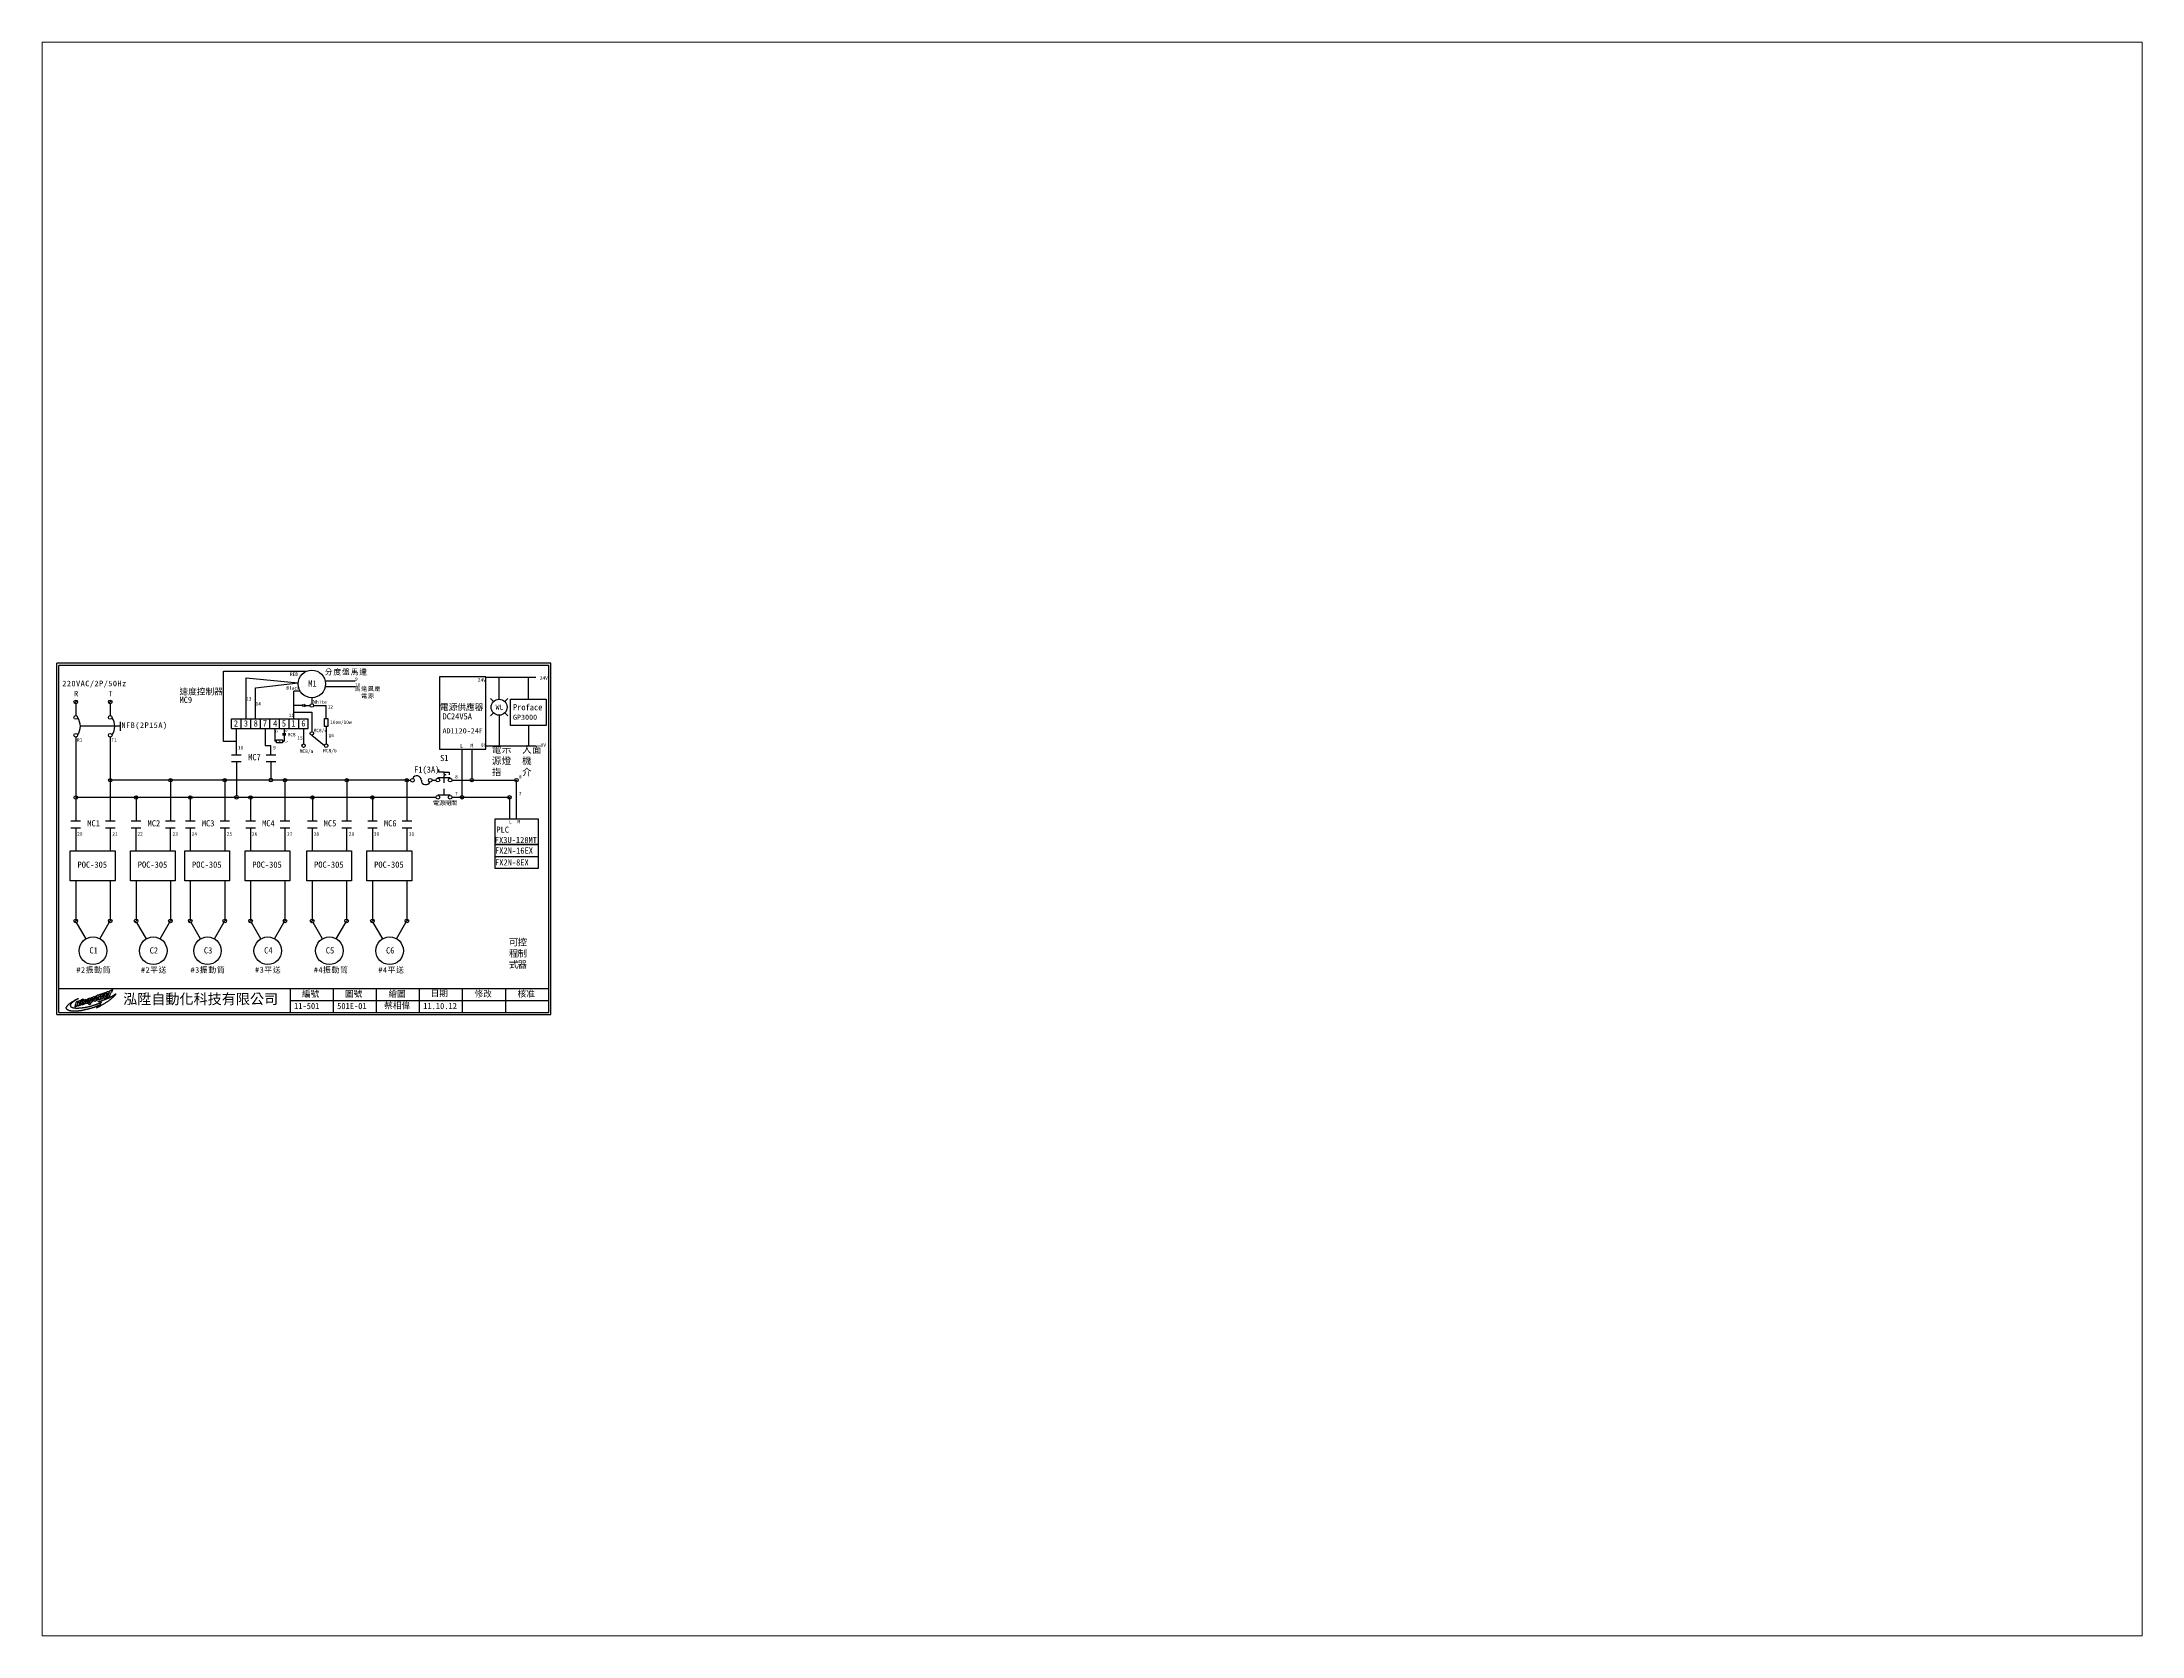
# Paper-space layout '配置1' of a CAD drawing. Extents: x 26 to 231, y 20 to 176.
# The model-space entities are those that its viewports show. They can reach past a viewport. Long polylines and large blocks are cut down to what shows.
import ezdxf
from ezdxf.enums import TextEntityAlignment as Align

# ---------------------------------------------------------------- set-up
doc = ezdxf.new("R2010")
doc.units = 0
doc.linetypes.add('DASHED', pattern=[0.2, 0.1, -0.1])
doc.linetypes.add('HIDDEN9', pattern=[3.5, 2, -1.5])
doc.layers.get('0').update_dxf_attribs({"linetype": 'CONTINUOUS'})
for name, color, linetype in [('7', 7, 'CONTINUOUS'), ('圖框層', 7, 'CONTINUOUS'), ('標尺寸層', 3, 'CONTINUOUS'), ('輪廓線層', 7, 'CONTINUOUS')]:
    doc.layers.add(name, color=color, linetype=linetype)
doc.styles.add('CNS', font='romanc.shx', dxfattribs={"bigfont": 'chineset.shx'})
doc.styles.add('STSL', font='KAIU.TTF')
doc.styles.add('標楷體', font='KAIU.TTF')

# ---------------------------------------------------------------- blocks, each defined once
blk = doc.blocks.new('FUSE')
at = {"color": 7}
for p, q in [((0, 0), (2.1, 0)), ((14.6, 0), (16.8, 0))]:
    blk.add_line(p, q, dxfattribs=at)
for centre in [(3.2, 0), (13.6, 0)]:
    blk.add_circle(centre, 1.07)
for centre, start, end in [((5.8, 0), 0, 156.116), ((11, 0), 180, 336.116)]:
    blk.add_arc(centre, 2.59, start, end, dxfattribs=at)

msp = doc.modelspace()

# ---------------------------------------------------------------- linework, layer by layer
for p, q in [((259.3, 199.2), (232.3, 199.2)), ((232.3, 199.2), (232.3, 157.2)), ((259.3, 157.2), (259.3, 199.2)), ((288.3, 198.7), (259.3, 198.7)), ((267, 190), (267, 198.7)), ((21.9, 185.3), (20.3, 183.8)), ((41.9, 185.3), (40.3, 183.8)), ((263.7, 184.8), (261.9, 186.5)), ((267, 186.1), (267, 190)), ((270.3, 184.8), (272, 186.5)), ((263.7, 178.2), (261.9, 176.4)), ((267, 176.8), (267, 172.9)), ((267, 172.9), (267, 158.8)), ((270.3, 178.2), (272, 176.4)), ((21.1, 164.1), (21.1, 129.1)), ((41.1, 164.1), (41.1, 139.1)), ((288.3, 158.8), (259.3, 158.8)), ((232.3, 157.2), (255.3, 157.2)), ((245.4, 157.2), (245.4, 130.2)), ((251.1, 157.2), (251.1, 140.2)), ((255.3, 157.2), (259.3, 157.2)), ((213.4, 139.1), (41.1, 139.1)), ((41.1, 139.1), (41.1, 115.5)), ((76.1, 139.1), (76.1, 115.5)), ((107.6, 139.1), (107.6, 115.5)), ((142.6, 139.1), (142.6, 115.5)), ((178.5, 139.1), (178.5, 115.5)), ((213.4, 139.1), (213.4, 115.5)), ((232, 143.8), (232, 145.3)), ((235, 143.8), (232, 143.8)), ((235, 143.8), (238, 143.8)), ((236, 142.2), (235, 142.5)), ((236, 142.2), (235, 141.9)), ((238, 143.8), (238, 142.3)), ((277.1, 116.7), (277.1, 139.2)), ((230.2, 129.1), (21.1, 129.1)), ((21.1, 129.1), (21.1, 115.5)), ((56.1, 129.1), (56.1, 115.5)), ((87.6, 129.1), (87.6, 115.5)), ((122.6, 129.1), (122.6, 115.5)), ((158.5, 129.1), (158.5, 115.5)), ((193.4, 129.1), (193.4, 115.5)), ((21.1, 111.5), (21.1, 105.6)), ((41.1, 111.5), (41.1, 105.6)), ((56, 111.5), (56, 105.6)), ((76, 111.5), (76, 105.6)), ((87.6, 111.5), (87.6, 105.6)), ((107.6, 111.5), (107.6, 105.6)), ((122.6, 111.5), (122.6, 105.6)), ((142.6, 111.5), (142.6, 105.6)), ((158.4, 111.5), (158.4, 105.6)), ((178.4, 111.5), (178.4, 105.6)), ((193.4, 111.5), (193.4, 105.6)), ((213.4, 111.5), (213.4, 105.6)), ((264.6, 116.7), (289.6, 116.7)), ((264.6, 101.7), (264.6, 116.7)), ((289.6, 116.7), (289.6, 101.7)), ((21.1, 105.6), (21.1, 98.1)), ((41.1, 105.6), (41.1, 98.1)), ((56, 105.6), (56, 98.1)), ((76, 105.6), (76, 98.1)), ((87.6, 105.6), (87.6, 98.1)), ((107.6, 105.6), (107.6, 98.1)), ((122.6, 105.6), (122.6, 98.1)), ((142.6, 105.6), (142.6, 98.1)), ((158.4, 105.6), (158.4, 98.1)), ((178.4, 105.6), (178.4, 98.1)), ((193.4, 105.6), (193.4, 98.1)), ((213.4, 105.6), (213.4, 98.1)), ((289.6, 101.7), (264.6, 101.7)), ((264.6, 101.7), (289.6, 101.7)), ((264.6, 94.7), (264.6, 101.7)), ((289.6, 101.7), (289.6, 94.7)), ((289.6, 94.7), (264.6, 94.7)), ((264.6, 87.8), (264.6, 94.7)), ((289.6, 87.8), (264.6, 87.8)), ((289.6, 94.7), (289.6, 87.8)), ((21.1, 80.7), (21.1, 58.4)), ((41.1, 80.7), (41.1, 58.4)), ((56.1, 80.7), (56.1, 58.4)), ((76.1, 80.7), (76.1, 58.4)), ((87.6, 80.7), (87.6, 58.4)), ((107.6, 80.7), (107.6, 58.4)), ((122.6, 80.7), (122.6, 58.4)), ((142.6, 80.7), (142.6, 58.4)), ((158.4, 80.7), (158.4, 58.4)), ((178.4, 80.7), (178.4, 58.4)), ((193.4, 80.7), (193.4, 58.4)), ((213.4, 80.7), (213.4, 58.4)), ((21.8, 58.1), (20.3, 56.6)), ((27.1, 47), (21.6, 56.4)), ((35.1, 47), (40.5, 56.4)), ((41.8, 58.1), (40.3, 56.6)), ((56.8, 58.1), (55.3, 56.6)), ((62.1, 47), (56.6, 56.4)), ((70.1, 47), (75.5, 56.4)), ((76.8, 58.1), (75.3, 56.6)), ((88.4, 58.1), (86.8, 56.6)), ((93.6, 47), (88.1, 56.4)), ((101.6, 47), (107.1, 56.4)), ((108.4, 58.1), (106.8, 56.6)), ((123.3, 58.1), (121.8, 56.6)), ((128.6, 47), (123.1, 56.4)), ((136.6, 47), (142, 56.4)), ((143.3, 58.1), (141.8, 56.6)), ((159.2, 58.1), (157.7, 56.6)), ((164.4, 47), (159, 56.4)), ((172.4, 47), (177.9, 56.4)), ((179.2, 58.1), (177.7, 56.6)), ((194.2, 58.1), (192.6, 56.6)), ((199.4, 47), (193.9, 56.4)), ((207.4, 47), (212.9, 56.4)), ((214.2, 58.1), (212.6, 56.6))]:
    msp.add_line(p, q)
at = {"color": 7, "linetype": 'HIDDEN9'}
msp.add_line((46.8, 170.4), (23.8, 170.4), dxfattribs=at)
for centre, radius in [((158.2, 195), 8), ((21.1, 184.6), 1.07), ((41.1, 184.6), 1.07), ((267, 181.5), 4.64), ((21.1, 175.6), 1.07), ((41.1, 175.6), 1.07), ((21.1, 165.2), 1.07), ((41.1, 165.2), 1.07), ((134.4, 139.2), 1.07), ((251.1, 139.2), 1), ((114.4, 129.2), 1.07), ((245.4, 129.2), 1), ((21.1, 57.4), 1.07), ((41.1, 57.4), 1.07), ((56.1, 57.4), 1.07), ((76.1, 57.4), 1.07), ((87.6, 57.4), 1.07), ((107.6, 57.4), 1.07), ((122.6, 57.4), 1.07), ((142.6, 57.4), 1.07), ((158.4, 57.4), 1.07), ((178.4, 57.4), 1.07), ((193.4, 57.4), 1.07), ((213.4, 57.4), 1.07), ((31.1, 40.1), 8), ((66.1, 40.1), 8), ((97.6, 40.1), 8), ((132.6, 40.1), 8), ((168.4, 40.1), 8), ((203.4, 40.1), 8)]:
    msp.add_circle(centre, radius)
at = {"color": 7}
for centre in [(14.7, 170.4), (34.7, 170.4)]:
    msp.add_arc(centre, 9.05, 325.1286, 34.8714, dxfattribs=at)
at = {"layer": '7'}
for p, q in [((231.4, 140.6), (238.5, 140.6)), ((235, 142.5), (235, 143.8)), ((235, 140.6), (235, 141.9)), ((231.4, 130.6), (238.5, 130.6))]:
    msp.add_line(p, q, dxfattribs=at)
at = {"layer": '7', "linetype": 'DASHED'}
msp.add_line((235, 130.6), (235, 140.6), dxfattribs=at)
at = {"layer": '7'}
for centre in [(231.4, 139.2), (238.5, 139.2), (231.4, 129.2), (238.5, 129.2)]:
    msp.add_circle(centre, 1.07, dxfattribs=at)
at = {"layer": '圖框層', "color": 7}
for p, q in [((297, 207), (10, 207)), ((10, 3), (10, 207)), ((295.8, 205.7), (11.2, 205.7)), ((11.2, 4.2), (11.2, 205.7)), ((295.8, 4.2), (295.8, 205.7)), ((297, 3), (297, 207)), ((11.2, 18.2), (295.8, 18.2)), ((145.8, 4.2), (145.8, 18.2)), ((170.8, 4.2), (170.8, 18.2)), ((195.8, 4.2), (195.8, 18.2)), ((220.8, 4.2), (220.8, 18.2)), ((245.8, 4.2), (245.8, 18.2)), ((270.8, 4.2), (270.8, 18.2)), ((10, 3), (297, 3)), ((11.2, 4.2), (295.8, 4.2)), ((145.8, 11.2), (295.8, 11.2))]:
    msp.add_line(p, q, dxfattribs=at)
at = {"layer": '標尺寸層', "color": 7}
for p, q in [((106.9, 161.5), (106.9, 202.4)), ((106.9, 202.4), (155.2, 202.4)), ((120, 174.7), (120, 198.6)), ((120, 198.6), (150.2, 195.7)), ((125.5, 192.8), (150.2, 195.7)), ((166.2, 196.8), (183.3, 196.8)), ((284, 186.2), (284, 198.7)), ((21.1, 183.5), (21.1, 176.7)), ((41.1, 183.5), (41.1, 176.7)), ((125.5, 174.7), (125.5, 192.8)), ((151.3, 190.9), (147.8, 190.9)), ((147.8, 174.7), (147.8, 190.9)), ((153, 183.3), (153, 181.7)), ((158.2, 187), (158.2, 183.5)), ((166.2, 193.5), (183.3, 193.5)), ((46.8, 173.1), (46.8, 167.7)), ((111.6, 169.1), (111.6, 174.7)), ((111.6, 174.7), (117.2, 174.7)), ((117.2, 169.1), (117.2, 174.7)), ((117.2, 169.1), (117.2, 174.7)), ((117.2, 174.7), (122.7, 174.7)), ((122.7, 169.1), (122.7, 174.7)), ((122.7, 169.1), (122.7, 174.7)), ((122.7, 174.7), (128.3, 174.7)), ((128.3, 169.1), (128.3, 174.7)), ((128.3, 169.1), (128.3, 174.7)), ((128.3, 174.7), (133.9, 174.7)), ((133.9, 169.1), (133.9, 174.7)), ((133.9, 169.1), (133.9, 174.7)), ((133.9, 174.7), (139.4, 174.7)), ((139.4, 169.1), (139.4, 174.7)), ((139.4, 169.1), (139.4, 174.7)), ((139.4, 174.7), (145, 174.7)), ((145, 169.1), (145, 174.7)), ((145, 169.1), (145, 174.7)), ((145, 174.7), (150.6, 174.7)), ((153, 182.5), (147.8, 182.5)), ((147.8, 178.6), (158.2, 178.6)), ((150.6, 169.1), (150.6, 174.7)), ((150.6, 169.1), (150.6, 174.7)), ((150.6, 174.7), (156.1, 174.7)), ((153.9, 182.5), (157.2, 182.5)), ((156.1, 169.1), (156.1, 174.7)), ((158.2, 178.6), (158.2, 167.3)), ((159.2, 182.5), (166.5, 182.5)), ((166.5, 175), (166.5, 182.5)), ((284, 170.8), (284, 158.8)), ((21.1, 164.2), (21.1, 164.1)), ((41.1, 164.2), (41.1, 164.1)), ((114.4, 161.5), (106.9, 161.5)), ((111.6, 169.1), (117.2, 169.1)), ((114.4, 153.9), (114.4, 169.1)), ((117.2, 169.1), (122.7, 169.1)), ((122.7, 169.1), (128.3, 169.1)), ((128.3, 169.1), (133.9, 169.1)), ((131.1, 169.1), (131.1, 159)), ((134.4, 159), (131.1, 159)), ((133.9, 169.1), (139.4, 169.1)), ((134.4, 153.9), (134.4, 159)), ((136.7, 169.1), (136.7, 161.7)), ((137.6, 161.7), (136.7, 161.7)), ((139.4, 169.1), (145, 169.1)), ((141.2, 166.3), (143.1, 166.3)), ((141.2, 165.5), (143.1, 165.5)), ((141.2, 161.7), (142.2, 161.7)), ((142.2, 169.1), (142.2, 166.3)), ((142.2, 165.5), (142.2, 161.7)), ((145, 169.1), (150.6, 169.1)), ((150.6, 169.1), (156.1, 169.1)), ((153.4, 169.1), (153.4, 160.2)), ((158.2, 165.3), (165.5, 159.2)), ((166.5, 170.3), (166.5, 160.2)), ((111.6, 153.9), (117.2, 153.9)), ((111.6, 149.9), (117.2, 149.9)), ((114.4, 149.9), (114.4, 130.2)), ((131.6, 153.9), (137.2, 153.9)), ((131.6, 149.9), (137.2, 149.9)), ((134.4, 149.9), (134.4, 140.2)), ((239.6, 139.2), (277.1, 139.2)), ((239.6, 129.2), (273, 129.2)), ((273, 129.2), (273, 116.7)), ((18.3, 115.5), (23.9, 115.5)), ((18.3, 111.5), (23.9, 111.5)), ((21.1, 111.5), (21.1, 105.6)), ((38.3, 115.5), (43.9, 115.5)), ((38.3, 111.5), (43.9, 111.5)), ((53.3, 115.5), (58.9, 115.5)), ((53.3, 111.5), (58.9, 111.5)), ((56, 111.5), (56, 105.6)), ((73.3, 115.5), (78.9, 115.5)), ((73.3, 111.5), (78.9, 111.5)), ((84.9, 115.5), (90.4, 115.5)), ((84.9, 111.5), (90.4, 111.5)), ((87.6, 111.5), (87.6, 105.6)), ((104.9, 115.5), (110.4, 115.5)), ((104.9, 111.5), (110.4, 111.5)), ((119.8, 115.5), (125.4, 115.5)), ((119.8, 111.5), (125.4, 111.5)), ((122.6, 111.5), (122.6, 105.6)), ((139.8, 115.5), (145.4, 115.5)), ((139.8, 111.5), (145.4, 111.5)), ((155.7, 115.5), (161.3, 115.5)), ((155.7, 111.5), (161.3, 111.5)), ((158.4, 111.5), (158.4, 105.6)), ((175.7, 115.5), (181.3, 115.5)), ((175.7, 111.5), (181.3, 111.5)), ((190.7, 115.5), (196.2, 115.5)), ((190.7, 111.5), (196.2, 111.5)), ((193.4, 111.5), (193.4, 105.6)), ((210.7, 115.5), (216.2, 115.5)), ((210.7, 111.5), (216.2, 111.5))]:
    msp.add_line(p, q, dxfattribs=at)
for points in [[(273.6, 186.2), (294.3, 186.2), (294.3, 170.8), (273.6, 170.8)], [(165.5, 175), (167.5, 175), (167.5, 170.3), (165.5, 170.3)], [(137.6, 162.6), (141.2, 162.6), (141.2, 160.9), (137.6, 160.9)], [(17.9, 98.1), (43.9, 98.1), (43.9, 80.7), (17.9, 80.7)], [(52.9, 98.1), (78.9, 98.1), (78.9, 80.7), (52.9, 80.7)], [(84.4, 98.1), (110.4, 98.1), (110.4, 80.7), (84.4, 80.7)], [(119.4, 98.1), (145.4, 98.1), (145.4, 80.7), (119.4, 80.7)], [(155.3, 98.1), (181.3, 98.1), (181.3, 80.7), (155.3, 80.7)], [(190.2, 98.1), (216.2, 98.1), (216.2, 80.7), (190.2, 80.7)]]:
    msp.add_lwpolyline(points, close=True, dxfattribs=at)
for centre in [(158.2, 182.5), (153.4, 159.2), (158.2, 166.3), (166.5, 159.2), (41.1, 139.1), (76.1, 139.1), (107.6, 139.1), (142.6, 139.1), (178.5, 139.1), (213.4, 139.1), (277.1, 139.2), (21.1, 129.1), (56.1, 129.1), (87.6, 129.1), (122.6, 129.1), (158.5, 129.1), (193.4, 129.1), (273, 129.2)]:
    msp.add_circle(centre, 1, dxfattribs=at)
msp.add_arc((155.1, 182.5), 1.19, 138.7324, 221.2676, dxfattribs=at)
at = {"layer": '輪廓線層', "color": 1}
msp.add_lwpolyline([(34.6, 8.4), (34.3, 8.3), (34, 8.2), (33.7, 8.1), (33.4, 7.9), (33.1, 7.8), (32.8, 7.7), (32.5, 7.5), (32.2, 7.4), (32, 7.3), (31.7, 7.2), (31.5, 7.2), (31.3, 7.1), (31.1, 7), (30.9, 6.9), (30.6, 6.9), (30.4, 6.8), (30.2, 6.7), (29.9, 6.6), (29.6, 6.6), (29.3, 6.5), (29, 6.4), (28.7, 6.3), (28.4, 6.2), (28.2, 6.2), (27.9, 6.1), (27.7, 6), (27.4, 6), (27.2, 5.9), (27, 5.9), (26.8, 5.8), (26.6, 5.8), (26.4, 5.7), (26.2, 5.7), (26, 5.6), (25.9, 5.6), (25.7, 5.6), (25.5, 5.5), (25.3, 5.5), (25.1, 5.5), (24.9, 5.4), (24.8, 5.4), (24.6, 5.4), (24.4, 5.3), (24.2, 5.3), (24, 5.3), (23.9, 5.3), (23.7, 5.2), (23.5, 5.2), (23.4, 5.2), (23.2, 5.2), (23, 5.2), (22.9, 5.2), (22.7, 5.1), (22.6, 5.1), (22.4, 5.1), (22.2, 5.1), (22.1, 5.1), (21.9, 5.1), (21.7, 5.1), (21.6, 5.1), (21.4, 5), (21.2, 5), (21, 5), (20.9, 5), (20.7, 5), (20.5, 5), (20.4, 5), (20.3, 5), (20.1, 5), (20, 5), (19.8, 5), (19.7, 5), (19.6, 5), (19.5, 5), (19.4, 5), (19.2, 5.1), (19.1, 5.1), (19, 5.1), (18.9, 5.1), (18.8, 5.1), (18.7, 5.1), (18.5, 5.1), (18.4, 5.1), (18.3, 5.2), (18.1, 5.2), (18, 5.2), (17.9, 5.2), (17.7, 5.2), (17.6, 5.3), (17.5, 5.3), (17.3, 5.3), (17.2, 5.4), (17.1, 5.4), (16.9, 5.5), (16.8, 5.5), (16.7, 5.6), (16.6, 5.6), (16.5, 5.7), (16.4, 5.7), (16.3, 5.7), (16.2, 5.8), (16.2, 5.8), (16.1, 5.9), (16, 5.9), (16, 6), (15.9, 6), (15.9, 6.1), (15.9, 6.1), (15.8, 6.1), (15.8, 6.2), (15.8, 6.2), (15.8, 6.2), (15.8, 6.3), (15.7, 6.3), (15.7, 6.3), (15.7, 6.4), (15.7, 6.4), (15.7, 6.4), (15.7, 6.5), (15.7, 6.5), (15.7, 6.5), (15.7, 6.6), (15.7, 6.6), (15.7, 6.6), (15.7, 6.7), (15.7, 6.7), (15.6, 6.7), (15.6, 6.8), (15.6, 6.8), (15.6, 6.9), (15.6, 6.9), (15.6, 6.9), (15.6, 7), (15.6, 7), (15.6, 7), (15.6, 7.1), (15.6, 7.1), (15.6, 7.2), (15.6, 7.2), (15.6, 7.2), (15.7, 7.3), (15.7, 7.3), (15.7, 7.4), (15.7, 7.4), (15.8, 7.5), (15.8, 7.5), (15.8, 7.6), (15.9, 7.7), (15.9, 7.8), (16, 7.8), (16, 7.9), (16.1, 8), (16.2, 8.1), (16.2, 8.2), (16.3, 8.3), (16.4, 8.4), (16.5, 8.5), (16.6, 8.6), (16.7, 8.7), (16.8, 8.8), (16.9, 8.9), (17, 9), (17.1, 9.1), (17.3, 9.2), (17.4, 9.3), (17.5, 9.4), (17.7, 9.5), (17.8, 9.6), (17.9, 9.7), (18.1, 9.8), (18.2, 9.9), (18.3, 10), (18.5, 10.1), (18.6, 10.2), (18.7, 10.3), (18.8, 10.4), (19, 10.4), (19.1, 10.5), (19.2, 10.6), (19.3, 10.7), (19.4, 10.7), (19.5, 10.8), (19.6, 10.8), (19.8, 10.9), (19.9, 11), (20, 11), (20.1, 11.1), (20.2, 11.1), (20.3, 11.2), (20.4, 11.3), (20.6, 11.4), (20.8, 11.5), (20.9, 11.6), (21.1, 11.7), (21.3, 11.8), (21.6, 11.9), (21.8, 12), (21.9, 12.1), (22.1, 12.2), (22.3, 12.2), (22.4, 12.3), (22.5, 12.3), (22.6, 12.4), (22.6, 12.4), (22.7, 12.4), (22.7, 12.4), (22.7, 12.4), (22.6, 12.3), (22.6, 12.3), (22.6, 12.3), (22.5, 12.2), (22.4, 12.2), (22.4, 12.2), (22.3, 12.1), (22.2, 12.1), (22.1, 12), (22, 11.9), (21.9, 11.9), (21.7, 11.8), (21.6, 11.8), (21.5, 11.7), (21.4, 11.6), (21.3, 11.5), (21.1, 11.5), (21, 11.4), (20.9, 11.3), (20.7, 11.2), (20.6, 11.2), (20.5, 11.1), (20.3, 11), (20.2, 10.9), (20.1, 10.8), (20, 10.7), (19.9, 10.7), (19.7, 10.6), (19.6, 10.5), (19.5, 10.4), (19.4, 10.3), (19.3, 10.3), (19.2, 10.2), (19.1, 10.1), (19, 10), (18.9, 9.9), (18.8, 9.8), (18.7, 9.7), (18.6, 9.6), (18.6, 9.6), (18.5, 9.5), (18.4, 9.4), (18.4, 9.3), (18.3, 9.3), (18.2, 9.2), (18.2, 9.1), (18.2, 9.1), (18.1, 9), (18.1, 8.9), (18.1, 8.9), (18, 8.8), (18, 8.8), (18, 8.7), (18, 8.6), (18, 8.6), (18, 8.5), (18, 8.5), (17.9, 8.4), (17.9, 8.4), (17.9, 8.3), (17.9, 8.3), (17.9, 8.2), (18, 8.2), (18, 8.2), (18, 8.1), (18, 8.1), (18, 8), (18, 8), (18, 8), (18, 7.9), (18.1, 7.9), (18.1, 7.9), (18.1, 7.8), (18.1, 7.8), (18.2, 7.8), (18.2, 7.7), (18.2, 7.7), (18.2, 7.7), (18.3, 7.6), (18.3, 7.6), (18.4, 7.6), (18.4, 7.5), (18.4, 7.5), (18.5, 7.5), (18.5, 7.5), (18.6, 7.4), (18.7, 7.4), (18.7, 7.4), (18.8, 7.3), (18.8, 7.3), (18.9, 7.3), (19, 7.2), (19, 7.2), (19.1, 7.2), (19.2, 7.2), (19.3, 7.1), (19.3, 7.1), (19.4, 7.1), (19.5, 7.1), (19.6, 7), (19.6, 7), (19.7, 7), (19.8, 7), (19.9, 7), (20, 7), (20.1, 6.9), (20.2, 6.9), (20.3, 6.9), (20.4, 6.9), (20.5, 6.9), (20.6, 6.9), (20.8, 6.9), (20.9, 6.8), (21, 6.8), (21.2, 6.8), (21.3, 6.8), (21.5, 6.8), (21.6, 6.8), (21.8, 6.8), (21.9, 6.8), (22.1, 6.8), (22.3, 6.8), (22.5, 6.8), (22.7, 6.8), (22.8, 6.8), (23, 6.9), (23.2, 6.9), (23.4, 6.9), (23.6, 6.9), (23.8, 6.9), (24, 6.9), (24.1, 6.9), (24.3, 7), (24.5, 7), (24.7, 7), (24.8, 7), (25, 7), (25.1, 7.1), (25.3, 7.1), (25.5, 7.1), (25.7, 7.1), (25.9, 7.2), (26, 7.2), (26.3, 7.2), (26.5, 7.2), (26.7, 7.3), (27, 7.3), (27.2, 7.4), (27.5, 7.4), (27.8, 7.5), (28.1, 7.5), (28.3, 7.6), (28.6, 7.7), (28.9, 7.7), (29.2, 7.8), (29.5, 7.9), (29.7, 8), (30, 8), (30.3, 8.1), (30.5, 8.2), (30.7, 8.2), (31, 8.3), (31.2, 8.4), (31.4, 8.4), (31.6, 8.5), (31.8, 8.5), (31.9, 8.6), (32.1, 8.6), (32.2, 8.7), (32.4, 8.7), (32.5, 8.8), (32.6, 8.8), (32.7, 8.8), (32.8, 8.9), (32.9, 8.9), (33, 9), (33.1, 9), (33.3, 9.1), (33.4, 9.1), (33.6, 9.2), (33.8, 9.2), (33.9, 9.3), (34.1, 9.4), (34.3, 9.4), (34.4, 9.5), (34.6, 9.6), (34.7, 9.6), (34.8, 9.6), (35, 9.7), (35.1, 9.7), (35.2, 9.8), (35.3, 9.8), (35.4, 9.9), (35.5, 9.9), (35.6, 9.9), (35.7, 10), (35.8, 10), (35.9, 10.1), (36, 10.1), (36, 10.1), (36, 10.2), (36.1, 10.2), (36.1, 10.2), (36, 10.2), (36, 10.2), (35.9, 10.2), (35.9, 10.3), (35.8, 10.3), (35.7, 10.3), (35.6, 10.3), (35.6, 10.3), (35.5, 10.3), (35.4, 10.3), (35.3, 10.3), (35.2, 10.3), (35.1, 10.3), (35, 10.4), (35, 10.4), (34.9, 10.4), (34.8, 10.4), (34.7, 10.4), (34.6, 10.4), (34.5, 10.4), (34.4, 10.4), (34.3, 10.4), (34.3, 10.4), (34.2, 10.5), (34.2, 10.5), (34.1, 10.5), (34.1, 10.5), (34.1, 10.5), (34, 10.5), (34, 10.5), (34.1, 10.5), (34.1, 10.6), (34.1, 10.6), (34.2, 10.6), (34.2, 10.6), (34.3, 10.6), (34.4, 10.7), (34.5, 10.7), (34.6, 10.7), (34.8, 10.8), (34.9, 10.8), (35.1, 10.8), (35.2, 10.9), (35.4, 10.9), (35.5, 11), (35.7, 11), (35.9, 11.1), (36.1, 11.1), (36.3, 11.2), (36.4, 11.2), (36.6, 11.3), (36.8, 11.4), (37, 11.4), (37.2, 11.5), (37.4, 11.5), (37.6, 11.6), (37.7, 11.7), (37.9, 11.7), (38.1, 11.8), (38.3, 11.9), (38.6, 12), (38.8, 12), (39, 12.1), (39.3, 12.3), (39.5, 12.4), (39.8, 12.5), (40.1, 12.6), (40.3, 12.7), (40.6, 12.8), (40.8, 12.9), (41, 13.1), (41.2, 13.2), (41.4, 13.3), (41.6, 13.4), (41.8, 13.5), (42, 13.6), (42.2, 13.7), (42.3, 13.8), (42.5, 13.9), (42.7, 14), (42.8, 14.1), (43, 14.2), (43.1, 14.3), (43.3, 14.4), (43.4, 14.5), (43.6, 14.6), (43.7, 14.7), (43.9, 14.8), (44, 14.9), (44.1, 15), (44.2, 15), (44.2, 15.1), (44.3, 15.1), (44.4, 15.1), (44.4, 15.1), (44.4, 15.1), (44.4, 15.1), (44.3, 15), (44.3, 14.9), (44.3, 14.9), (44.2, 14.8), (44.2, 14.7), (44.1, 14.6), (44.1, 14.6), (44, 14.5), (44, 14.4), (43.9, 14.4), (43.9, 14.3), (43.8, 14.2), (43.8, 14.2), (43.7, 14.1), (43.6, 14), (43.6, 13.9), (43.5, 13.9), (43.4, 13.8), (43.3, 13.7), (43.2, 13.6), (43.1, 13.5), (43, 13.4), (42.9, 13.3), (42.8, 13.2), (42.7, 13), (42.5, 12.9), (42.4, 12.8), (42.2, 12.7), (42.1, 12.5), (41.9, 12.4), (41.8, 12.2), (41.6, 12.1), (41.4, 12), (41.2, 11.8), (41.1, 11.7), (40.9, 11.5), (40.6, 11.3), (40.4, 11.2), (40.2, 11), (39.9, 10.9), (39.7, 10.7), (39.4, 10.5), (39.2, 10.3), (38.9, 10.2), (38.7, 10), (38.4, 9.8), (38.1, 9.7), (37.9, 9.5), (37.6, 9.3), (37.4, 9.2), (37.1, 9), (36.8, 8.9), (36.6, 8.7), (36.3, 8.6), (36, 8.4), (35.8, 8.3), (35.5, 8.1), (35.3, 8), (35, 7.8), (34.8, 7.7), (34.6, 7.6), (34.4, 7.5), (34.3, 7.4), (34.1, 7.3), (34, 7.3), (33.8, 7.2), (33.7, 7.1), (33.6, 7.1), (33.5, 7), (33.4, 7), (33.4, 7), (33.3, 6.9), (33.2, 6.9), (33.2, 6.9), (33.2, 6.9), (33.1, 6.9), (33.2, 6.9), (33.2, 6.9), (33.2, 7), (33.3, 7), (33.4, 7.1), (33.4, 7.2), (33.6, 7.2), (33.7, 7.3), (33.8, 7.4), (33.9, 7.5), (34.1, 7.7), (34.3, 7.8), (34.4, 7.9), (34.6, 8), (34.7, 8.1), (34.9, 8.3), (35.1, 8.4), (35.2, 8.5), (35.3, 8.6), (35.4, 8.7), (35.5, 8.7), (35.6, 8.8), (35.7, 8.9), (35.7, 8.9), (35.7, 8.9), (35.7, 8.9), (35.6, 8.9), (35.5, 8.8), (35.4, 8.8), (35.2, 8.7), (35, 8.6), (34.8, 8.5)], close=True, dxfattribs=at)
at = {"layer": '輪廓線層', "color": 116}
for points in [[(27.8, 10.4), (27.8, 10.3), (27.8, 10.3), (27.8, 10.3), (27.8, 10.3), (27.8, 10.3), (27.8, 10.3), (27.8, 10.3), (27.8, 10.2), (27.8, 10.2), (27.8, 10.2), (27.8, 10.2), (27.8, 10.2), (27.9, 10.2), (27.9, 10.2), (27.9, 10.2), (27.9, 10.2), (27.9, 10.2), (27.9, 10.2), (28, 10.2), (28, 10.2), (28, 10.2), (28, 10.2), (28, 10.2), (28.1, 10.2), (28.1, 10.3), (28.1, 10.3), (28.1, 10.3), (28.2, 10.3), (28.2, 10.3), (28.2, 10.3), (28.2, 10.3), (28.2, 10.3), (28.2, 10.4), (28.3, 10.4), (28.3, 10.4), (28.3, 10.4), (28.3, 10.4), (28.3, 10.4), (28.3, 10.5), (28.3, 10.5), (28.3, 10.5), (28.4, 10.5), (28.4, 10.5), (28.4, 10.5), (28.4, 10.5), (28.4, 10.5), (28.5, 10.5), (28.5, 10.5), (28.5, 10.6), (28.6, 10.6), (28.7, 10.6), (28.7, 10.6), (28.8, 10.6), (28.8, 10.6), (28.9, 10.6), (28.9, 10.6), (29, 10.6), (29, 10.6), (29, 10.6), (29, 10.6), (29, 10.6), (29, 10.6), (29, 10.5), (29, 10.5), (29, 10.5), (28.9, 10.5), (28.9, 10.4), (28.9, 10.4), (28.9, 10.4), (28.9, 10.4), (28.9, 10.3), (28.8, 10.3), (28.8, 10.3), (28.8, 10.3), (28.8, 10.2), (28.8, 10.2), (28.7, 10.2), (28.7, 10.2), (28.7, 10.1), (28.7, 10.1), (28.7, 10.1), (28.6, 10), (28.6, 10), (28.6, 10), (28.6, 10), (28.5, 9.9), (28.5, 9.9), (28.5, 9.9), (28.4, 9.8), (28.4, 9.8), (28.4, 9.8), (28.3, 9.8), (28.3, 9.7), (28.3, 9.7), (28.2, 9.7), (28.2, 9.7), (28.1, 9.6), (28.1, 9.6), (28.1, 9.6), (28, 9.6), (28, 9.5), (27.9, 9.5), (27.9, 9.5), (27.9, 9.5), (27.8, 9.4), (27.8, 9.4), (27.8, 9.4), (27.7, 9.4), (27.7, 9.4), (27.7, 9.4), (27.6, 9.4), (27.6, 9.4), (27.6, 9.4), (27.5, 9.4), (27.5, 9.4), (27.5, 9.4), (27.4, 9.4), (27.4, 9.4), (27.4, 9.4), (27.3, 9.4), (27.3, 9.4), (27.3, 9.4), (27.2, 9.4), (27.2, 9.4), (27.2, 9.4), (27.2, 9.4), (27.1, 9.4), (27.1, 9.5), (27.1, 9.5), (27.1, 9.5), (27.1, 9.5), (27, 9.5), (27, 9.6), (27, 9.6), (27, 9.6), (27, 9.6), (27, 9.7), (27, 9.7), (27, 9.7), (27, 9.7), (27, 9.8), (27, 9.8), (27, 9.8), (27, 9.9), (27, 9.9), (27, 10), (27, 10), (27, 10), (27, 10.1), (27, 10.1), (27, 10.2), (27, 10.2), (27, 10.3), (27, 10.3), (27, 10.3), (27, 10.4), (27, 10.4), (27.1, 10.5), (27.1, 10.5), (27.1, 10.6), (27.1, 10.6), (27.1, 10.6), (27.1, 10.7), (27.1, 10.7), (27.2, 10.8), (27.2, 10.8), (27.2, 10.9), (27.2, 10.9), (27.2, 10.9), (27.3, 11), (27.3, 11), (27.3, 11.1), (27.3, 11.1), (27.4, 11.2), (27.4, 11.2), (27.4, 11.3), (27.4, 11.3), (27.5, 11.4), (27.5, 11.4), (27.5, 11.5), (27.6, 11.5), (27.6, 11.6), (27.6, 11.6), (27.7, 11.7), (27.7, 11.7), (27.8, 11.8), (27.8, 11.8), (27.9, 11.9), (28, 12), (28, 12), (28.1, 12.1), (28.1, 12.2), (28.2, 12.2), (28.3, 12.3), (28.3, 12.3), (28.4, 12.3), (28.4, 12.4), (28.5, 12.4), (28.5, 12.4), (28.6, 12.4), (28.6, 12.5), (28.6, 12.5), (28.7, 12.5), (28.7, 12.5), (28.8, 12.5), (28.8, 12.5), (28.8, 12.6), (28.9, 12.6), (28.9, 12.6), (28.9, 12.6), (29, 12.6), (29, 12.6), (29, 12.6), (29.1, 12.6), (29.1, 12.6), (29.1, 12.6), (29.1, 12.6), (29.2, 12.6), (29.2, 12.6), (29.2, 12.6), (29.2, 12.5), (29.3, 12.5), (29.3, 12.5), (29.3, 12.5), (29.3, 12.5), (29.3, 12.5), (29.3, 12.5), (29.4, 12.5), (29.4, 12.5), (29.4, 12.5), (29.4, 12.4), (29.4, 12.4), (29.4, 12.4), (29.4, 12.4), (29.4, 12.3), (29.4, 12.3), (29.5, 12.3), (29.5, 12.3), (29.5, 12.2), (29.5, 12.2), (29.5, 12.2), (29.5, 12.1), (29.5, 12.1), (29.5, 12.1), (29.5, 12.1), (29.5, 12), (29.5, 12), (29.5, 11.9), (29.5, 11.9), (29.4, 11.9), (29.4, 11.8), (29.4, 11.8), (29.4, 11.7), (29.4, 11.7), (29.4, 11.7), (29.4, 11.6), (29.4, 11.6), (29.4, 11.5), (29.4, 11.5), (29.4, 11.5), (29.4, 11.4), (29.4, 11.4), (29.4, 11.3), (29.3, 11.3), (29.3, 11.3), (29.3, 11.2), (29.3, 11.2), (29.3, 11.2), (29.3, 11.1), (29.3, 11.1), (29.2, 11.1), (29.2, 11.1), (29.2, 11), (29.1, 11), (29.1, 11), (29, 11), (28.9, 10.9), (28.9, 10.9), (28.8, 10.9), (28.8, 10.9), (28.7, 10.9), (28.6, 10.8), (28.6, 10.8), (28.5, 10.8), (28.5, 10.8), (28.4, 10.8), (28.4, 10.7), (28.3, 10.7), (28.3, 10.7), (28.2, 10.7), (28.2, 10.7), (28.1, 10.7), (28.1, 10.7), (28, 10.6), (28, 10.6), (28, 10.6), (27.9, 10.6), (27.9, 10.6), (27.9, 10.6), (27.9, 10.6), (27.8, 10.6), (27.8, 10.6), (27.8, 10.5), (27.8, 10.5), (27.8, 10.5), (27.8, 10.5), (27.8, 10.5), (27.8, 10.4), (27.8, 10.4), (27.8, 10.4), (27.8, 10.4)], [(31.3, 11.1), (31.1, 10.8), (30.7, 10.4), (30.5, 10.2), (30.4, 10.2), (30.2, 10.1), (30.1, 10.2), (30, 10.2), (30, 10.3), (29.9, 10.4), (29.9, 10.2), (29.9, 10), (29.8, 9.8), (29.6, 9.4), (29.6, 9.1), (29.5, 9), (29.5, 8.9), (29.1, 8.8), (28.7, 8.7), (28.8, 9), (28.9, 9.4), (28.9, 9.6), (29.1, 10), (29.3, 10.5), (29.4, 10.9), (29.7, 11.6), (29.9, 12.3), (30.1, 12.9), (30.9, 13.2), (30.9, 13), (31, 13.2), (31.3, 13.4), (31.5, 13.6), (31.8, 13.6), (31.9, 13.5), (32, 13.4), (32, 13.2), (32, 12.9), (31.9, 12.7), (31.8, 12.4), (31.7, 12.1), (31.6, 11.9), (31.5, 11.5)], [(30.9, 12.5), (30.9, 12.5), (30.9, 12.5), (31, 12.4), (31, 12.4), (31, 12.4), (31, 12.4), (31, 12.4), (31, 12.4), (31, 12.4), (31, 12.4), (31, 12.4), (31, 12.4), (31, 12.3), (31, 12.3), (31, 12.3), (31, 12.3), (31, 12.3), (31, 12.2), (31, 12.2), (31, 12.2), (31, 12.2), (31, 12.2), (31, 12.1), (31, 12.1), (31, 12.1), (31, 12), (31, 12), (31, 12), (31, 12), (31, 11.9), (31, 11.9), (30.9, 11.9), (30.9, 11.8), (30.9, 11.8), (30.9, 11.8), (30.9, 11.7), (30.9, 11.7), (30.9, 11.7), (30.8, 11.6), (30.8, 11.6), (30.8, 11.6), (30.8, 11.5), (30.8, 11.5), (30.8, 11.5), (30.8, 11.5), (30.7, 11.4), (30.7, 11.4), (30.7, 11.4), (30.7, 11.4), (30.7, 11.3), (30.7, 11.3), (30.7, 11.3), (30.6, 11.3), (30.6, 11.3), (30.6, 11.2), (30.6, 11.2), (30.6, 11.2), (30.6, 11.2), (30.6, 11.2), (30.5, 11.2), (30.5, 11.2), (30.5, 11.1), (30.5, 11.1), (30.5, 11.1), (30.5, 11.1), (30.5, 11.1), (30.4, 11.1), (30.4, 11.1), (30.4, 11.1), (30.4, 11.1), (30.4, 11.1), (30.4, 11.1), (30.4, 11.1), (30.4, 11.1), (30.3, 11.1), (30.3, 11.1), (30.3, 11.1), (30.3, 11.1), (30.3, 11.2), (30.3, 11.2), (30.3, 11.2), (30.3, 11.2), (30.3, 11.2), (30.3, 11.2), (30.3, 11.3), (30.3, 11.3), (30.3, 11.3), (30.3, 11.3), (30.3, 11.4), (30.3, 11.4), (30.3, 11.4), (30.3, 11.4), (30.3, 11.5), (30.3, 11.5), (30.3, 11.5), (30.3, 11.5), (30.4, 11.6), (30.4, 11.6), (30.4, 11.6), (30.4, 11.7), (30.4, 11.7), (30.4, 11.7), (30.4, 11.7), (30.4, 11.8), (30.4, 11.8), (30.4, 11.8), (30.5, 11.9), (30.5, 11.9), (30.5, 11.9), (30.5, 11.9), (30.5, 12), (30.5, 12), (30.5, 12), (30.6, 12.1), (30.6, 12.1), (30.6, 12.1), (30.6, 12.2), (30.6, 12.2), (30.6, 12.2), (30.7, 12.2), (30.7, 12.3), (30.7, 12.3), (30.7, 12.3), (30.7, 12.3), (30.7, 12.3), (30.8, 12.4), (30.8, 12.4), (30.8, 12.4), (30.8, 12.4), (30.8, 12.4), (30.8, 12.4), (30.9, 12.4), (30.9, 12.4), (30.9, 12.4), (30.9, 12.5)], [(32.3, 10.7), (32.2, 10.7), (32.2, 10.7), (32.2, 10.7), (32.1, 10.7), (32.1, 10.8), (32.1, 10.8), (32.1, 10.8), (32, 10.8), (32, 10.8), (32, 10.8), (32, 10.8), (31.9, 10.9), (31.9, 10.9), (31.9, 10.9), (31.9, 10.9), (31.9, 10.9), (31.9, 11), (31.8, 11), (31.8, 11), (31.8, 11), (31.8, 11.1), (31.8, 11.1), (31.8, 11.1), (31.8, 11.2), (31.8, 11.2), (31.8, 11.2), (31.8, 11.2), (31.8, 11.3), (31.8, 11.3), (31.8, 11.3), (31.8, 11.4), (31.8, 11.4), (31.8, 11.5), (31.8, 11.5), (31.8, 11.5), (31.8, 11.6), (31.8, 11.6), (31.8, 11.7), (31.8, 11.7), (31.8, 11.7), (31.9, 11.8), (31.9, 11.8), (31.9, 11.9), (31.9, 11.9), (31.9, 11.9), (31.9, 12), (31.9, 12), (31.9, 12.1), (31.9, 12.1), (32, 12.1), (32, 12.2), (32, 12.2), (32, 12.2), (32, 12.3), (32, 12.3), (32.1, 12.4), (32.1, 12.4), (32.1, 12.5), (32.1, 12.5), (32.1, 12.6), (32.2, 12.6), (32.2, 12.7), (32.2, 12.8), (32.3, 12.8), (32.3, 12.9), (32.3, 13), (32.4, 13.1), (32.4, 13.1), (32.5, 13.2), (32.5, 13.3), (32.6, 13.4), (32.6, 13.4), (32.7, 13.5), (32.7, 13.6), (32.7, 13.6), (32.8, 13.7), (32.8, 13.7), (32.9, 13.8), (32.9, 13.8), (33, 13.9), (33, 13.9), (33.1, 14), (33.1, 14), (33.1, 14), (33.2, 14), (33.2, 14.1), (33.3, 14.1), (33.3, 14.1), (33.3, 14.2), (33.4, 14.2), (33.4, 14.2), (33.5, 14.2), (33.5, 14.2), (33.5, 14.3), (33.6, 14.3), (33.6, 14.3), (33.6, 14.3), (33.7, 14.3), (33.7, 14.3), (33.7, 14.3), (33.7, 14.4), (33.8, 14.4), (33.8, 14.4), (33.8, 14.4), (33.8, 14.4), (33.9, 14.4), (33.9, 14.4), (33.9, 14.4), (33.9, 14.4), (34, 14.4), (34, 14.4), (34, 14.4), (34.1, 14.4), (34.1, 14.4), (34.1, 14.4), (34.1, 14.4), (34.2, 14.4), (34.2, 14.4), (34.2, 14.4), (34.2, 14.4), (34.2, 14.3), (34.3, 14.3), (34.3, 14.3), (34.3, 14.3), (34.3, 14.2), (34.3, 14.2), (34.4, 14.2), (34.4, 14.1), (34.4, 14.1), (34.4, 14.1), (34.4, 14), (34.4, 14), (34.4, 13.9), (34.4, 13.9), (34.4, 13.8), (34.4, 13.7), (34.4, 13.7), (34.4, 13.6), (34.4, 13.6), (34.4, 13.5), (34.4, 13.4), (34.4, 13.4), (34.3, 13.3), (34.3, 13.3), (34.3, 13.2), (34.3, 13.1), (34.3, 13.1), (34.2, 13), (34.2, 13), (34.2, 12.9), (34.2, 12.9), (34.1, 12.8), (34.1, 12.8), (34.1, 12.7), (34.1, 12.7), (34, 12.6), (34, 12.6), (34, 12.5), (34, 12.4), (33.9, 12.4), (33.9, 12.3), (33.9, 12.2), (33.9, 12.2), (33.8, 12.1), (33.8, 12), (33.7, 12), (33.7, 11.9), (33.7, 11.8), (33.6, 11.7), (33.6, 11.7), (33.5, 11.6), (33.5, 11.5), (33.4, 11.5), (33.4, 11.4), (33.3, 11.3), (33.2, 11.3), (33.2, 11.2), (33.1, 11.2), (33.1, 11.1), (33, 11.1), (33, 11.1), (32.9, 11), (32.9, 11), (32.8, 11), (32.8, 10.9), (32.8, 10.9), (32.7, 10.9), (32.7, 10.9), (32.6, 10.8), (32.6, 10.8), (32.6, 10.8), (32.5, 10.8), (32.5, 10.8), (32.5, 10.8), (32.4, 10.8), (32.4, 10.7), (32.4, 10.7), (32.3, 10.7), (32.3, 10.7)], [(33, 12.8), (33, 12.8), (33, 12.9), (33, 12.9), (33, 12.9), (33.1, 13), (33.1, 13), (33.1, 13.1), (33.1, 13.1), (33.1, 13.1), (33.2, 13.2), (33.2, 13.2), (33.2, 13.2), (33.2, 13.2), (33.3, 13.3), (33.3, 13.3), (33.3, 13.3), (33.3, 13.3), (33.4, 13.3), (33.4, 13.3), (33.4, 13.3), (33.4, 13.3), (33.4, 13.3), (33.5, 13.3), (33.5, 13.3), (33.5, 13.3), (33.5, 13.3), (33.5, 13.3), (33.5, 13.3), (33.5, 13.3), (33.5, 13.2), (33.5, 13.2), (33.5, 13.2), (33.5, 13.2), (33.5, 13.2), (33.5, 13.1), (33.5, 13.1), (33.5, 13.1), (33.5, 13.1), (33.5, 13), (33.5, 13), (33.5, 13), (33.5, 12.9), (33.5, 12.9), (33.5, 12.9), (33.5, 12.8), (33.4, 12.8), (33.4, 12.8), (33.4, 12.7), (33.4, 12.7), (33.4, 12.7), (33.4, 12.6), (33.4, 12.6), (33.4, 12.6), (33.4, 12.5), (33.4, 12.5), (33.3, 12.5), (33.3, 12.5), (33.3, 12.4), (33.3, 12.4), (33.3, 12.4), (33.3, 12.3), (33.3, 12.3), (33.2, 12.3), (33.2, 12.2), (33.2, 12.2), (33.2, 12.2), (33.2, 12.2), (33.2, 12.1), (33.2, 12.1), (33.1, 12.1), (33.1, 12.1), (33.1, 12), (33.1, 12), (33.1, 12), (33.1, 12), (33.1, 12), (33, 11.9), (33, 11.9), (33, 11.9), (33, 11.9), (33, 11.9), (33, 11.9), (33, 11.8), (32.9, 11.8), (32.9, 11.8), (32.9, 11.8), (32.9, 11.8), (32.9, 11.8), (32.9, 11.8), (32.8, 11.8), (32.8, 11.8), (32.8, 11.8), (32.8, 11.8), (32.8, 11.8), (32.8, 11.8), (32.7, 11.8), (32.7, 11.8), (32.7, 11.8), (32.7, 11.8), (32.7, 11.8), (32.7, 11.8), (32.7, 11.8), (32.7, 11.8), (32.7, 11.9), (32.7, 11.9), (32.7, 11.9), (32.7, 11.9), (32.7, 11.9), (32.7, 12), (32.7, 12), (32.7, 12), (32.7, 12), (32.7, 12.1), (32.7, 12.1), (32.7, 12.1), (32.7, 12.2), (32.7, 12.2), (32.7, 12.2), (32.8, 12.3), (32.8, 12.3), (32.8, 12.3), (32.8, 12.4), (32.8, 12.4), (32.8, 12.4), (32.8, 12.4), (32.8, 12.5), (32.8, 12.5), (32.8, 12.5), (32.8, 12.6), (32.8, 12.6), (32.9, 12.6), (32.9, 12.7), (32.9, 12.7), (32.9, 12.7), (32.9, 12.8)], [(35.1, 11.6), (34.3, 11.4), (34.9, 14.7), (35.7, 15), (35.3, 13.1), (36.3, 15.2), (37, 15.4), (36.5, 13.4), (37.4, 15.6), (38.2, 15.9), (36.4, 12), (35.6, 11.8), (36, 13.7)], [(39.9, 14.7), (39.9, 14.7), (39.9, 14.6), (39.9, 14.6), (39.9, 14.6), (39.9, 14.5), (39.9, 14.5), (39.9, 14.5), (39.8, 14.4), (39.8, 14.4), (39.8, 14.4), (39.8, 14.4), (39.8, 14.4), (39.8, 14.3), (39.8, 14.3), (39.7, 14.3), (39.7, 14.3), (39.7, 14.3), (39.7, 14.3), (39.6, 14.3), (39.6, 14.3), (39.6, 14.3), (39.5, 14.3), (39.5, 14.2), (39.4, 14.2), (39.4, 14.2), (39.3, 14.2), (39.2, 14.2), (39.2, 14.2), (39.1, 14.1), (39, 14.1), (39, 14.1), (38.9, 14.1), (38.8, 14.1), (38.8, 14.1), (38.7, 14), (38.7, 14), (38.7, 14), (38.6, 14), (38.6, 14), (38.6, 14), (38.5, 14), (38.5, 14), (38.5, 14), (38.5, 13.9), (38.5, 13.9), (38.4, 13.9), (38.4, 13.9), (38.4, 13.9), (38.4, 13.9), (38.4, 13.8), (38.4, 13.8), (38.4, 13.8), (38.4, 13.8), (38.4, 13.8), (38.4, 13.7), (38.4, 13.7), (38.4, 13.7), (38.4, 13.7), (38.4, 13.6), (38.4, 13.6), (38.4, 13.6), (38.4, 13.6), (38.4, 13.6), (38.4, 13.5), (38.4, 13.5), (38.4, 13.5), (38.4, 13.5), (38.4, 13.5), (38.4, 13.5), (38.4, 13.5), (38.4, 13.5), (38.4, 13.5), (38.4, 13.5), (38.5, 13.4), (38.5, 13.4), (38.5, 13.4), (38.5, 13.4), (38.5, 13.5), (38.6, 13.5), (38.6, 13.5), (38.6, 13.5), (38.6, 13.5), (38.6, 13.5), (38.7, 13.5), (38.7, 13.5), (38.7, 13.5), (38.7, 13.5), (38.7, 13.6), (38.7, 13.6), (38.8, 13.6), (38.8, 13.6), (38.8, 13.6), (38.8, 13.6), (38.8, 13.7), (38.9, 13.7), (38.9, 13.7), (38.9, 13.7), (38.9, 13.7), (38.9, 13.8), (38.9, 13.8), (38.9, 13.8), (39, 13.8), (39, 13.8), (39, 13.8), (39.1, 13.9), (39.2, 13.9), (39.2, 13.9), (39.3, 13.9), (39.3, 13.9), (39.4, 13.9), (39.4, 13.8), (39.4, 13.8), (39.4, 13.7), (39.4, 13.7), (39.4, 13.6), (39.3, 13.5), (39.3, 13.4), (39.2, 13.3), (39.2, 13.2), (39.1, 13.1), (39, 13), (39, 13), (38.9, 12.9), (38.9, 12.8), (38.8, 12.8), (38.8, 12.7), (38.7, 12.7), (38.7, 12.7), (38.6, 12.6), (38.6, 12.6), (38.5, 12.6), (38.5, 12.6), (38.5, 12.5), (38.4, 12.5), (38.4, 12.5), (38.4, 12.5), (38.3, 12.5), (38.3, 12.4), (38.3, 12.4), (38.3, 12.4), (38.2, 12.4), (38.2, 12.4), (38.2, 12.4), (38.2, 12.4), (38.1, 12.4), (38.1, 12.4), (38.1, 12.4), (38.1, 12.4), (38, 12.4), (38, 12.3), (38, 12.3), (38, 12.3), (37.9, 12.3), (37.9, 12.4), (37.9, 12.4), (37.8, 12.4), (37.8, 12.4), (37.8, 12.4), (37.8, 12.4), (37.7, 12.4), (37.7, 12.4), (37.7, 12.4), (37.7, 12.4), (37.6, 12.4), (37.6, 12.5), (37.6, 12.5), (37.6, 12.5), (37.6, 12.5), (37.6, 12.6), (37.6, 12.6), (37.5, 12.6), (37.5, 12.7), (37.5, 12.7), (37.5, 12.7), (37.5, 12.8), (37.5, 12.8), (37.5, 12.9), (37.5, 12.9), (37.5, 13), (37.5, 13), (37.5, 13), (37.5, 13.1), (37.5, 13.1), (37.5, 13.2), (37.5, 13.3), (37.5, 13.3), (37.5, 13.4), (37.5, 13.4), (37.6, 13.5), (37.6, 13.6), (37.6, 13.6), (37.6, 13.7), (37.6, 13.8), (37.7, 13.9), (37.7, 14), (37.7, 14.1), (37.8, 14.2), (37.8, 14.3), (37.8, 14.4), (37.9, 14.5), (37.9, 14.5), (38, 14.6), (38, 14.7), (38.1, 14.8), (38.1, 14.9), (38.2, 15), (38.2, 15.1), (38.3, 15.2), (38.3, 15.3), (38.4, 15.4), (38.5, 15.5), (38.5, 15.6), (38.6, 15.6), (38.6, 15.7), (38.7, 15.8), (38.7, 15.8), (38.8, 15.9), (38.8, 15.9), (38.9, 16), (38.9, 16), (38.9, 16.1), (39, 16.1), (39, 16.1), (39.1, 16.2), (39.1, 16.2), (39.1, 16.2), (39.2, 16.2), (39.2, 16.3), (39.3, 16.3), (39.3, 16.3), (39.3, 16.4), (39.4, 16.4), (39.4, 16.4), (39.5, 16.4), (39.5, 16.4), (39.5, 16.5), (39.6, 16.5), (39.6, 16.5), (39.6, 16.5), (39.7, 16.5), (39.7, 16.5), (39.7, 16.5), (39.8, 16.5), (39.8, 16.5), (39.8, 16.5), (39.9, 16.5), (39.9, 16.5), (39.9, 16.5), (39.9, 16.5), (40, 16.5), (40, 16.5), (40, 16.5), (40, 16.5), (40, 16.5), (40.1, 16.5), (40.1, 16.4), (40.1, 16.4), (40.1, 16.4), (40.1, 16.4), (40.1, 16.4), (40.1, 16.3), (40.2, 16.3), (40.2, 16.3), (40.2, 16.3), (40.2, 16.2), (40.2, 16.2), (40.2, 16.2), (40.2, 16.1), (40.2, 16.1), (40.2, 16.1), (40.2, 16), (40.2, 16), (40.2, 15.9), (40.2, 15.9), (40.2, 15.8), (40.2, 15.8), (40.2, 15.7), (40.2, 15.7), (40.2, 15.6), (40.2, 15.6), (40.2, 15.5), (40.2, 15.5), (40.2, 15.4), (40.1, 15.4), (40.1, 15.3), (40.1, 15.3), (40.1, 15.2), (40.1, 15.2), (40.1, 15.1), (40.1, 15.1), (40, 15), (40, 14.9), (40, 14.9), (40, 14.8), (40, 14.8)], [(39.3, 14.9), (39.3, 14.9), (39.2, 14.9), (39.2, 14.9), (39.2, 14.9), (39.2, 14.9), (39.1, 14.9), (39.1, 14.9), (39.1, 14.9), (39.1, 14.9), (39, 14.8), (39, 14.8), (39, 14.8), (39, 14.8), (38.9, 14.8), (38.9, 14.8), (38.9, 14.8), (38.9, 14.8), (38.9, 14.8), (38.8, 14.8), (38.8, 14.8), (38.8, 14.8), (38.8, 14.8), (38.8, 14.8), (38.8, 14.8), (38.8, 14.9), (38.8, 14.9), (38.8, 14.9), (38.8, 14.9), (38.8, 14.9), (38.8, 15), (38.8, 15), (38.8, 15), (38.9, 15.1), (38.9, 15.1), (38.9, 15.1), (38.9, 15.2), (38.9, 15.2), (38.9, 15.2), (39, 15.2), (39, 15.3), (39, 15.3), (39, 15.3), (39, 15.3), (39.1, 15.4), (39.1, 15.4), (39.1, 15.4), (39.1, 15.4), (39.2, 15.4), (39.2, 15.4), (39.2, 15.5), (39.2, 15.5), (39.2, 15.5), (39.3, 15.5), (39.3, 15.5), (39.3, 15.5), (39.3, 15.5), (39.3, 15.5), (39.3, 15.5), (39.3, 15.5), (39.4, 15.5), (39.4, 15.4), (39.4, 15.4), (39.4, 15.4), (39.4, 15.4), (39.4, 15.4), (39.4, 15.4), (39.4, 15.4), (39.4, 15.4), (39.4, 15.4), (39.4, 15.3), (39.4, 15.3), (39.4, 15.3), (39.4, 15.3), (39.4, 15.2), (39.4, 15.2), (39.4, 15.2), (39.4, 15.2), (39.4, 15.1), (39.4, 15.1), (39.4, 15.1), (39.4, 15.1), (39.4, 15), (39.3, 15), (39.3, 15), (39.3, 15), (39.3, 15), (39.3, 15)], [(41.2, 15.3), (41, 14.9), (40.8, 14.4), (40.4, 13.1), (39.5, 12.9), (40.9, 16.9), (41.7, 17.2), (41.6, 16.7), (41.8, 17.1), (42.1, 17.4), (42.5, 17.5), (41.9, 15.8), (41.7, 15.8), (41.6, 15.8), (41.4, 15.6)], [(23.2, 9.6), (23.3, 9.6), (23.3, 9.6), (23.3, 9.5), (23.3, 9.5), (23.3, 9.5), (23.3, 9.5), (23.3, 9.4), (23.3, 9.4), (23.3, 9.4), (23.3, 9.3), (23.3, 9.3), (23.3, 9.3), (23.3, 9.2), (23.3, 9.2), (23.2, 9.1), (23.2, 9.1), (23.2, 9.1), (23.2, 9), (23.2, 9), (23.2, 8.9), (23.2, 8.9), (23.2, 8.9), (23.1, 8.8), (23.1, 8.8), (23.1, 8.8), (23.1, 8.7), (23.1, 8.7), (23.1, 8.7), (23.1, 8.6), (23.1, 8.6), (23.1, 8.6), (23.1, 8.6), (23.1, 8.5), (23.1, 8.5), (23.1, 8.5), (23, 8.5), (23, 8.4), (23, 8.4), (23, 8.4), (23, 8.4), (23, 8.4), (23, 8.3), (23, 8.3), (23, 8.3), (23, 8.3), (23, 8.3), (23, 8.3), (23, 8.2), (23, 8.2), (23, 8.2), (23, 8.2), (23, 8.2), (23, 8.2), (23, 8.2), (23, 8.2), (23, 8.2), (23, 8.2), (23, 8.2), (22.9, 8.2), (22.9, 8.1), (22.9, 8.1), (22.9, 8.1), (22.8, 8.1), (22.8, 8.1), (22.8, 8.1), (22.7, 8.1), (22.7, 8.1), (22.7, 8.1), (22.6, 8.1), (22.6, 8), (22.6, 8), (22.5, 8), (22.5, 8), (22.4, 8), (22.4, 8), (22.4, 8), (22.4, 8), (22.3, 8), (22.3, 8), (22.3, 8), (22.2, 8), (22.2, 8), (22.2, 7.9), (22.2, 7.9), (22.2, 8), (22.2, 8), (22.2, 8), (22.2, 8), (22.2, 8), (22.2, 8), (22.2, 8), (22.2, 8.1), (22.2, 8.1), (22.2, 8.1), (22.2, 8.1), (22.2, 8.2), (22.2, 8.2), (22.2, 8.2), (22.2, 8.2), (22.2, 8.3), (22.2, 8.3), (22.2, 8.3), (22.2, 8.3), (22.2, 8.4), (22.2, 8.4), (22.2, 8.4), (22.2, 8.4), (22.3, 8.5), (22.3, 8.5), (22.3, 8.5), (22.3, 8.6), (22.3, 8.6), (22.3, 8.6), (22.3, 8.6), (22.3, 8.7), (22.3, 8.7), (22.3, 8.7), (22.3, 8.7), (22.3, 8.8), (22.3, 8.8), (22.3, 8.8), (22.4, 8.8), (22.4, 8.8), (22.4, 8.9), (22.4, 8.9), (22.4, 8.9), (22.4, 8.9), (22.4, 8.9), (22.4, 8.9), (22.4, 8.9), (22.4, 8.9), (22.3, 8.9), (22.3, 9), (22.3, 9), (22.3, 9), (22.3, 9), (22.3, 9), (22.3, 9), (22.3, 9), (22.3, 9), (22.3, 9), (22.2, 9), (22.2, 9), (22.2, 9), (22.2, 9), (22.2, 9), (22.2, 9), (22.2, 9), (22.1, 9), (22.1, 8.9), (22.1, 8.9), (22.1, 8.9), (22.1, 8.9), (22, 8.9), (22, 8.9), (22, 8.9), (22, 8.9), (22, 8.9), (21.9, 8.9), (21.9, 8.9), (21.9, 8.9), (21.9, 8.8), (21.9, 8.8), (21.9, 8.8), (21.8, 8.8), (21.8, 8.8), (21.8, 8.8), (21.8, 8.8), (21.8, 8.7), (21.8, 8.7), (21.8, 8.7), (21.8, 8.7), (21.8, 8.7), (21.8, 8.7), (21.8, 8.7), (21.8, 8.7), (21.8, 8.6), (21.8, 8.6), (21.8, 8.6), (21.8, 8.6), (21.8, 8.6), (21.8, 8.6), (21.7, 8.5), (21.7, 8.5), (21.7, 8.5), (21.7, 8.5), (21.7, 8.4), (21.7, 8.4), (21.7, 8.4), (21.7, 8.4), (21.7, 8.3), (21.7, 8.3), (21.7, 8.3), (21.6, 8.3), (21.6, 8.2), (21.6, 8.2), (21.6, 8.2), (21.6, 8.2), (21.6, 8.1), (21.6, 8.1), (21.6, 8.1), (21.6, 8.1), (21.6, 8), (21.6, 8), (21.6, 8), (21.6, 8), (21.5, 7.9), (21.5, 7.9), (21.5, 7.9), (21.5, 7.9), (21.5, 7.9), (21.5, 7.8), (21.5, 7.8), (21.5, 7.8), (21.5, 7.8), (21.5, 7.8), (21.5, 7.8), (21.4, 7.8), (21.4, 7.7), (21.4, 7.7), (21.4, 7.7), (21.3, 7.7), (21.3, 7.7), (21.3, 7.7), (21.2, 7.7), (21.2, 7.7), (21.1, 7.6), (21.1, 7.6), (21, 7.6), (21, 7.6), (20.9, 7.6), (20.9, 7.6), (20.8, 7.6), (20.8, 7.5), (20.8, 7.5), (20.7, 7.5), (20.7, 7.5), (20.7, 7.5), (20.7, 7.5), (20.7, 7.6), (20.6, 7.6), (20.6, 7.6), (20.6, 7.6), (20.7, 7.6), (20.7, 7.7), (20.7, 7.7), (20.7, 7.7), (20.7, 7.8), (20.7, 7.8), (20.7, 7.8), (20.7, 7.9), (20.8, 7.9), (20.8, 8), (20.8, 8), (20.8, 8), (20.8, 8.1), (20.8, 8.1), (20.8, 8.1), (20.8, 8.2), (20.8, 8.2), (20.9, 8.2), (20.9, 8.3), (20.9, 8.3), (20.9, 8.3), (20.9, 8.3), (20.9, 8.4), (20.9, 8.4), (20.9, 8.4), (20.9, 8.5), (20.9, 8.5), (21, 8.5), (21, 8.6), (21, 8.6), (21, 8.7), (21, 8.7), (21, 8.8), (21.1, 8.8), (21.1, 8.9), (21.1, 8.9), (21.1, 9), (21.1, 9), (21.1, 9.1), (21.2, 9.1), (21.2, 9.2), (21.2, 9.2), (21.2, 9.2), (21.2, 9.3), (21.2, 9.3), (21.2, 9.4), (21.3, 9.4), (21.3, 9.4), (21.3, 9.5), (21.3, 9.5), (21.3, 9.5), (21.3, 9.6), (21.3, 9.6), (21.3, 9.6), (21.3, 9.6), (21.3, 9.7), (21.3, 9.7), (21.4, 9.7), (21.4, 9.7), (21.4, 9.8), (21.4, 9.8), (21.4, 9.9), (21.4, 9.9), (21.4, 10), (21.5, 10), (21.5, 10.1), (21.5, 10.1), (21.5, 10.2), (21.5, 10.2), (21.5, 10.3), (21.6, 10.3), (21.6, 10.4), (21.6, 10.4), (21.6, 10.4), (21.6, 10.5), (21.6, 10.5), (21.6, 10.5), (21.6, 10.5), (21.6, 10.5), (21.7, 10.6), (21.7, 10.6), (21.7, 10.6), (21.8, 10.6), (21.9, 10.6), (22, 10.7), (22.1, 10.7), (22.3, 10.8), (22.4, 10.9), (22.6, 10.9), (22.8, 11), (22.9, 11), (23.1, 11.1), (23.2, 11.1), (23.3, 11.2), (23.4, 11.2), (23.5, 11.2), (23.5, 11.2), (23.6, 11.2), (23.6, 11.2), (23.6, 11.2), (23.6, 11.2), (23.6, 11.2), (23.6, 11.2), (23.7, 11.2), (23.7, 11.2), (23.7, 11.2), (23.7, 11.2), (23.7, 11.2), (23.7, 11.2), (23.7, 11.2), (23.8, 11.2), (23.8, 11.1), (23.8, 11.1), (23.8, 11.1), (23.8, 11.1), (23.8, 11.1), (23.8, 11), (23.8, 11), (23.8, 11), (23.8, 11), (23.8, 11), (23.8, 10.9), (23.8, 10.9), (23.8, 10.9), (23.8, 10.8), (23.8, 10.8), (23.8, 10.8), (23.8, 10.8), (23.8, 10.7), (23.8, 10.7), (23.8, 10.7), (23.8, 10.6), (23.8, 10.6), (23.7, 10.6), (23.7, 10.5), (23.7, 10.5), (23.7, 10.5), (23.7, 10.4), (23.7, 10.4), (23.6, 10.4), (23.6, 10.3), (23.6, 10.3), (23.6, 10.3), (23.6, 10.2), (23.5, 10.2), (23.5, 10.1), (23.5, 10.1), (23.5, 10.1), (23.4, 10), (23.4, 10), (23.4, 10), (23.4, 9.9), (23.3, 9.9), (23.3, 9.9), (23.3, 9.9), (23.3, 9.8), (23.3, 9.8), (23.2, 9.8), (23.2, 9.8), (23.2, 9.8), (23.2, 9.7), (23.2, 9.7), (23.1, 9.7), (23.1, 9.7), (23.1, 9.7), (23.1, 9.7), (23.1, 9.7), (23.1, 9.7), (23.1, 9.7), (23.1, 9.7), (23.1, 9.7), (23.1, 9.6), (23.1, 9.6), (23.1, 9.6), (23.1, 9.6), (23.1, 9.6), (23.2, 9.6), (23.2, 9.6), (23.2, 9.6), (23.2, 9.6)], [(22.6, 9.8), (22.6, 9.8), (22.5, 9.8), (22.5, 9.8), (22.5, 9.7), (22.5, 9.7), (22.4, 9.7), (22.4, 9.7), (22.4, 9.7), (22.4, 9.7), (22.3, 9.7), (22.3, 9.7), (22.3, 9.7), (22.3, 9.7), (22.2, 9.7), (22.2, 9.7), (22.2, 9.7), (22.2, 9.7), (22.2, 9.7), (22.2, 9.7), (22.2, 9.7), (22.2, 9.7), (22.2, 9.8), (22.2, 9.8), (22.2, 9.8), (22.2, 9.8), (22.2, 9.8), (22.2, 9.8), (22.2, 9.9), (22.2, 9.9), (22.2, 9.9), (22.2, 9.9), (22.2, 10), (22.2, 10), (22.2, 10), (22.3, 10), (22.3, 10), (22.3, 10.1), (22.3, 10.1), (22.3, 10.1), (22.3, 10.1), (22.4, 10.2), (22.4, 10.2), (22.4, 10.2), (22.5, 10.2), (22.5, 10.2), (22.5, 10.2), (22.6, 10.3), (22.6, 10.3), (22.6, 10.3), (22.7, 10.3), (22.7, 10.3), (22.7, 10.3), (22.7, 10.3), (22.8, 10.3), (22.8, 10.3), (22.8, 10.3), (22.8, 10.3), (22.8, 10.3), (22.9, 10.3), (22.9, 10.3), (22.9, 10.3), (22.9, 10.2), (22.9, 10.2), (22.9, 10.2), (22.9, 10.2), (22.9, 10.2), (22.9, 10.2), (22.9, 10.2), (22.9, 10.1), (22.9, 10.1), (22.9, 10.1), (22.9, 10.1), (22.8, 10.1), (22.8, 10), (22.8, 10), (22.8, 10), (22.8, 10), (22.8, 9.9), (22.8, 9.9), (22.8, 9.9), (22.8, 9.9), (22.7, 9.9), (22.7, 9.9), (22.7, 9.8), (22.7, 9.8), (22.6, 9.8), (22.6, 9.8)], [(24.2, 10.8), (25.1, 11.1), (24.2, 8.5), (23.4, 8.3)], [(24.5, 11.8), (25.4, 12.1), (25.1, 11.3), (24.3, 11)], [(26, 11), (26, 10.9), (26, 10.9), (26, 10.9), (26, 10.9), (26, 10.9), (26, 10.9), (26, 10.9), (26, 10.9), (26, 10.8), (26, 10.8), (26, 10.8), (26, 10.8), (26, 10.8), (26, 10.8), (26, 10.8), (26, 10.8), (26, 10.7), (26, 10.7), (26, 10.7), (26, 10.7), (26, 10.7), (26.1, 10.7), (26.1, 10.7), (26.1, 10.7), (26.1, 10.7), (26.2, 10.7), (26.2, 10.7), (26.3, 10.7), (26.3, 10.7), (26.3, 10.7), (26.4, 10.7), (26.4, 10.7), (26.5, 10.7), (26.5, 10.7), (26.5, 10.7), (26.6, 10.7), (26.6, 10.7), (26.6, 10.7), (26.6, 10.7), (26.7, 10.7), (26.7, 10.7), (26.7, 10.7), (26.7, 10.6), (26.7, 10.6), (26.7, 10.6), (26.7, 10.6), (26.8, 10.6), (26.8, 10.6), (26.8, 10.6), (26.8, 10.6), (26.8, 10.5), (26.8, 10.5), (26.8, 10.5), (26.8, 10.5), (26.8, 10.5), (26.8, 10.4), (26.8, 10.4), (26.8, 10.4), (26.8, 10.4), (26.8, 10.4), (26.8, 10.3), (26.8, 10.3), (26.8, 10.3), (26.8, 10.3), (26.8, 10.3), (26.8, 10.3), (26.8, 10.3), (26.8, 10.2), (26.8, 10.2), (26.8, 10.2), (26.8, 10.2), (26.8, 10.2), (26.8, 10.1), (26.8, 10.1), (26.7, 10.1), (26.7, 10), (26.7, 10), (26.7, 10), (26.7, 9.9), (26.7, 9.9), (26.6, 9.8), (26.6, 9.8), (26.6, 9.7), (26.6, 9.7), (26.5, 9.7), (26.5, 9.6), (26.5, 9.6), (26.5, 9.5), (26.4, 9.5), (26.4, 9.4), (26.4, 9.4), (26.3, 9.4), (26.3, 9.3), (26.2, 9.3), (26.2, 9.3), (26.2, 9.2), (26.1, 9.2), (26.1, 9.2), (26.1, 9.1), (26, 9.1), (26, 9.1), (25.9, 9), (25.9, 9), (25.9, 9), (25.8, 9), (25.8, 9), (25.7, 8.9), (25.7, 8.9), (25.7, 8.9), (25.6, 8.9), (25.6, 8.9), (25.6, 8.8), (25.5, 8.8), (25.5, 8.8), (25.5, 8.8), (25.4, 8.8), (25.4, 8.8), (25.4, 8.8), (25.3, 8.8), (25.3, 8.7), (25.3, 8.7), (25.2, 8.7), (25.2, 8.7), (25.2, 8.7), (25.1, 8.7), (25.1, 8.7), (25.1, 8.7), (25.1, 8.7), (25, 8.7), (25, 8.7), (25, 8.7), (25, 8.7), (24.9, 8.7), (24.9, 8.7), (24.9, 8.7), (24.9, 8.7), (24.8, 8.8), (24.8, 8.8), (24.8, 8.8), (24.8, 8.8), (24.8, 8.8), (24.7, 8.8), (24.7, 8.8), (24.7, 8.9), (24.7, 8.9), (24.7, 8.9), (24.7, 8.9), (24.7, 8.9), (24.7, 9), (24.7, 9), (24.7, 9), (24.7, 9), (24.7, 9), (24.6, 9.1), (24.6, 9.1), (24.6, 9.1), (24.6, 9.1), (24.6, 9.2), (24.7, 9.2), (24.7, 9.2), (24.7, 9.2), (24.7, 9.3), (24.7, 9.3), (24.7, 9.3), (24.7, 9.3), (24.7, 9.3), (24.7, 9.4), (24.7, 9.4), (24.7, 9.4), (24.7, 9.4), (24.7, 9.4), (24.7, 9.4), (24.7, 9.4), (24.7, 9.4), (24.8, 9.5), (24.8, 9.5), (24.8, 9.5), (24.8, 9.5), (24.8, 9.5), (24.9, 9.5), (24.9, 9.5), (24.9, 9.5), (24.9, 9.5), (25, 9.5), (25, 9.6), (25, 9.6), (25.1, 9.6), (25.1, 9.6), (25.1, 9.6), (25.1, 9.6), (25.2, 9.6), (25.2, 9.6), (25.2, 9.6), (25.2, 9.6), (25.3, 9.6), (25.3, 9.6), (25.3, 9.7), (25.3, 9.7), (25.4, 9.7), (25.4, 9.7), (25.4, 9.7), (25.4, 9.7), (25.4, 9.7), (25.4, 9.7), (25.5, 9.7), (25.5, 9.7), (25.5, 9.7), (25.5, 9.7), (25.5, 9.7), (25.5, 9.7), (25.5, 9.6), (25.5, 9.6), (25.5, 9.6), (25.5, 9.6), (25.5, 9.6), (25.5, 9.6), (25.5, 9.5), (25.5, 9.5), (25.5, 9.5), (25.5, 9.5), (25.5, 9.5), (25.5, 9.5), (25.5, 9.5), (25.5, 9.5), (25.5, 9.5), (25.5, 9.5), (25.5, 9.5), (25.5, 9.5), (25.5, 9.5), (25.6, 9.5), (25.6, 9.5), (25.6, 9.5), (25.6, 9.5), (25.6, 9.5), (25.6, 9.5), (25.7, 9.5), (25.7, 9.5), (25.7, 9.5), (25.7, 9.5), (25.7, 9.5), (25.8, 9.5), (25.8, 9.5), (25.8, 9.5), (25.8, 9.5), (25.8, 9.6), (25.8, 9.6), (25.8, 9.6), (25.8, 9.6), (25.9, 9.6), (25.9, 9.6), (25.9, 9.6), (25.9, 9.7), (25.9, 9.7), (25.9, 9.7), (25.9, 9.7), (25.9, 9.7), (25.9, 9.7), (25.9, 9.7), (25.9, 9.8), (25.9, 9.8), (25.9, 9.8), (25.9, 9.8), (25.9, 9.8), (25.9, 9.8), (25.9, 9.8), (25.9, 9.8), (25.8, 9.8), (25.8, 9.8), (25.8, 9.8), (25.8, 9.8), (25.8, 9.9), (25.8, 9.9), (25.7, 9.9), (25.7, 9.9), (25.7, 9.9), (25.7, 9.9), (25.6, 9.9), (25.6, 9.9), (25.6, 9.9), (25.5, 9.9), (25.5, 9.9), (25.5, 9.9), (25.4, 9.9), (25.4, 9.9), (25.4, 9.9), (25.3, 9.9), (25.3, 9.9), (25.3, 9.9), (25.2, 9.9), (25.2, 9.9), (25.2, 9.9), (25.2, 9.9), (25.2, 9.9), (25.1, 9.9), (25.1, 9.9), (25.1, 10), (25.1, 10), (25.1, 10), (25.1, 10), (25.1, 10), (25.1, 10), (25.1, 10), (25.1, 10.1), (25.1, 10.1), (25.1, 10.1), (25.1, 10.1), (25.1, 10.1), (25.1, 10.2), (25.1, 10.2), (25.1, 10.2), (25.1, 10.2), (25.1, 10.3), (25.1, 10.3), (25.1, 10.3), (25.1, 10.3), (25.1, 10.3), (25.1, 10.4), (25.1, 10.4), (25.1, 10.4), (25.1, 10.4), (25.1, 10.4), (25.1, 10.5), (25.1, 10.5), (25.2, 10.5), (25.2, 10.5), (25.2, 10.5), (25.2, 10.5), (25.2, 10.6), (25.2, 10.6), (25.2, 10.6), (25.2, 10.6), (25.2, 10.7), (25.3, 10.7), (25.3, 10.7), (25.3, 10.8), (25.3, 10.8), (25.3, 10.8), (25.3, 10.9), (25.4, 10.9), (25.4, 10.9), (25.4, 11), (25.4, 11), (25.5, 11), (25.5, 11.1), (25.5, 11.1), (25.5, 11.1), (25.6, 11.2), (25.6, 11.2), (25.6, 11.2), (25.7, 11.3), (25.7, 11.3), (25.7, 11.3), (25.8, 11.4), (25.8, 11.4), (25.9, 11.4), (25.9, 11.4), (25.9, 11.5), (26, 11.5), (26, 11.5), (26, 11.5), (26.1, 11.5), (26.1, 11.6), (26.1, 11.6), (26.2, 11.6), (26.2, 11.6), (26.2, 11.6), (26.2, 11.6), (26.3, 11.6), (26.3, 11.6), (26.3, 11.7), (26.4, 11.7), (26.4, 11.7), (26.4, 11.7), (26.5, 11.7), (26.5, 11.7), (26.5, 11.7), (26.5, 11.7), (26.6, 11.7), (26.6, 11.7), (26.6, 11.8), (26.6, 11.8), (26.7, 11.8), (26.7, 11.8), (26.7, 11.8), (26.7, 11.8), (26.7, 11.8), (26.8, 11.8), (26.8, 11.8), (26.8, 11.8), (26.8, 11.8), (26.8, 11.8), (26.8, 11.8), (26.9, 11.8), (26.9, 11.8), (26.9, 11.8), (26.9, 11.8), (26.9, 11.8), (26.9, 11.8), (26.9, 11.7), (27, 11.7), (27, 11.7), (27, 11.7), (27, 11.7), (27, 11.7), (27, 11.7), (27, 11.7), (27.1, 11.7), (27.1, 11.7), (27.1, 11.6), (27.1, 11.6), (27.1, 11.6), (27.1, 11.6), (27.1, 11.6), (27.1, 11.6), (27.1, 11.5), (27.1, 11.5), (27.1, 11.5), (27.1, 11.5), (27.1, 11.5), (27.1, 11.4), (27.1, 11.4), (27.1, 11.4), (27.1, 11.4), (27.1, 11.3), (27.1, 11.3), (27.1, 11.3), (27.1, 11.3), (27.1, 11.2), (27.1, 11.2), (27, 11.2), (27, 11.2), (27, 11.1), (26.9, 11.1), (26.8, 11.1), (26.8, 11), (26.7, 11), (26.6, 11), (26.6, 11), (26.5, 10.9), (26.5, 10.9), (26.4, 10.9), (26.4, 10.9), (26.4, 10.9), (26.4, 10.9), (26.3, 11), (26.3, 11), (26.3, 11), (26.3, 11), (26.3, 11), (26.3, 11), (26.3, 11), (26.3, 11), (26.3, 11.1), (26.3, 11.1), (26.3, 11.1), (26.3, 11.1), (26.3, 11.1), (26.2, 11.1), (26.2, 11.1), (26.2, 11.1), (26.2, 11.1), (26.2, 11.1), (26.2, 11.1), (26.2, 11.1), (26.1, 11), (26.1, 11), (26.1, 11), (26.1, 11), (26.1, 11), (26.1, 11), (26.1, 11)], [(28.5, 11.3), (28.5, 11.3), (28.5, 11.3), (28.5, 11.3), (28.5, 11.3), (28.5, 11.3), (28.5, 11.3), (28.4, 11.3), (28.4, 11.3), (28.4, 11.3), (28.4, 11.3), (28.4, 11.3), (28.4, 11.3), (28.4, 11.3), (28.4, 11.3), (28.3, 11.3), (28.3, 11.3), (28.3, 11.3), (28.3, 11.2), (28.3, 11.2), (28.2, 11.2), (28.2, 11.2), (28.2, 11.2), (28.2, 11.2), (28.2, 11.2), (28.1, 11.2), (28.1, 11.2), (28.1, 11.2), (28.1, 11.2), (28.1, 11.2), (28.1, 11.3), (28.1, 11.3), (28.1, 11.3), (28.1, 11.3), (28.1, 11.3), (28.1, 11.4), (28.1, 11.4), (28.1, 11.4), (28.1, 11.4), (28.2, 11.5), (28.2, 11.5), (28.2, 11.5), (28.2, 11.6), (28.2, 11.6), (28.3, 11.6), (28.3, 11.6), (28.3, 11.6), (28.3, 11.7), (28.3, 11.7), (28.4, 11.7), (28.4, 11.7), (28.4, 11.7), (28.4, 11.8), (28.4, 11.8), (28.5, 11.8), (28.5, 11.8), (28.5, 11.8), (28.5, 11.8), (28.6, 11.8), (28.6, 11.8), (28.6, 11.8), (28.6, 11.8), (28.6, 11.8), (28.6, 11.8), (28.7, 11.8), (28.7, 11.8), (28.7, 11.7), (28.7, 11.7), (28.7, 11.7), (28.7, 11.7), (28.7, 11.7), (28.7, 11.7), (28.7, 11.7), (28.7, 11.6), (28.7, 11.6), (28.7, 11.6), (28.7, 11.6), (28.7, 11.6), (28.7, 11.5), (28.7, 11.5), (28.7, 11.5), (28.7, 11.5), (28.7, 11.5), (28.7, 11.5), (28.7, 11.4), (28.7, 11.4), (28.6, 11.4), (28.6, 11.4), (28.6, 11.4), (28.6, 11.4), (28.6, 11.4), (28.6, 11.4), (28.6, 11.4), (28.6, 11.4), (28.6, 11.4), (28.5, 11.4)]]:
    msp.add_lwpolyline(points, close=True, dxfattribs=at)

# ---------------------------------------------------------------- block references
at = {"color": 7}
msp.add_blockref('FUSE', (213.4, 139.1), dxfattribs=at)

# ---------------------------------------------------------------- texts
msp.add_text('WL', height=2.86, dxfattribs=at).set_placement((267.2, 181.5), align=Align.MIDDLE_CENTER)
at = {"color": 0, "style": '標楷體'}
for s, insert, char_height, width, attachment_point in [('\\pt6.5;{\\T1.1;220VAC/2P/50Hz}', (13.2, 196.9), 3.25, 35.213, 1), ('{\\T1.1;分度盤馬達}', (178.2, 203.6), 3.25, 23.86, 2), ('\\pt6.5;{\\T1.1;R}', (20.1, 191), 3.25, 2, 1), ('\\pt6.5;{\\T1.1;T}', (40.1, 191), 3.25, 2, 1), ('{\\T1.1;馬達風扇電源}', (190.7, 193.5), 2.5, 17.074, 2), ('\\pt6.5;{\\T1.1;NFB(2P15A)}', (61, 172.7), 3.25, 24.607, 2), ('{\\T1.1;#2振動筒}', (31.6, 30.6), 3.25, 24.145, 2), ('{\\T1.1;#2平送}', (66.6, 30.6), 3.25, 24.145, 2), ('{\\T1.1;#3振動筒}', (97.9, 30.6), 3.25, 24.145, 2), ('{\\T1.1;#3平送}', (132.9, 30.6), 3.25, 24.145, 2), ('{\\T1.1;#4振動筒}', (169.5, 30.6), 3.25, 24.145, 2), ('{\\T1.1;#4平送}', (204.5, 30.6), 3.25, 24.145, 2)]:
    msp.add_mtext(s, dxfattribs=dict(at, insert=insert, char_height=char_height, width=width, attachment_point=attachment_point))
at = {"layer": '圖框層', "color": 4, "style": 'STSL'}
for s, height, p in [('RED', 2, (145.5, 199.7)), ('M1', 3.6, (156.1, 193.5)), ('9', 2, (183.3, 196.8)), ('10', 2, (183.3, 193.5)), ('24V', 2, (254.6, 196.3)), ('24V', 2, (290.6, 197.4)), ('速度控制器', 3.6, (81.3, 188.8)), ('MC9', 3.6, (81.3, 184)), ('13', 2, (120, 185.4)), ('14', 2, (125.5, 182.5)), ('Black', 2, (143.4, 191.7)), ('White', 2, (159.1, 183.6)), ('電源供應器', 3.6, (232.6, 179.7)), ('Proface', 3.6, (275, 179.7)), ('2', 3.6, (112.9, 170.3)), ('3', 3.6, (118.7, 170.3)), ('8', 3.6, (124.4, 170.3)), ('7', 3.6, (129.7, 170.3)), ('4', 3.6, (135.7, 170.3)), ('5', 3.6, (140.8, 170.3)), ('11', 2, (144.8, 175.8)), ('1', 3.6, (146.3, 170.3)), ('6', 3.6, (152.1, 170.3)), ('12', 2, (167.4, 180.7)), ('10om/10w', 2, (168.8, 171.8)), ('DC24V5A', 3.6, (234.1, 174.4)), ('GP3000', 3, (275, 174.2)), ('R1', 2, (21.8, 161.5)), ('T1', 2, (41.8, 161.5)), ('10', 2, (115.3, 157)), ('9', 2, (135.7, 157)), ('19', 1, (136.9, 167)), ('VR', 1, (138.7, 161.2)), ('17', 1, (142.5, 167.1)), ('18', 1, (142.8, 161.2)), ('MC8', 2, (144.1, 164.6)), ('15', 2, (149.8, 162.6)), ('MC8/c', 2, (159.2, 167)), ('16', 2, (167.9, 164.1)), ('AD1120-24F', 3, (234.1, 166.3)), ('L', 2, (244.4, 158.1)), ('N', 2, (250.2, 158.3)), ('0V', 2, (256.4, 158.5)), ('0V', 2, (291.1, 158.5)), ('MC7', 3.6, (121.2, 150.7)), ('MC8/a', 2, (151.2, 155)), ('MC8/b', 2, (164.8, 155.3)), ('F1(3A)', 3.6, (217.6, 143.5)), ('S1', 3.6, (232.7, 150.2)), ('8', 2, (241.4, 140.1)), ('8', 2, (278.5, 140.1)), ('7', 2, (241.3, 130.3)), ('7', 2, (278.4, 130.3)), ('MC1', 3.6, (27.8, 112.3)), ('MC2', 3.6, (62.8, 112.3)), ('MC3', 3.6, (94.3, 112.3)), ('MC4', 3.6, (129.3, 112.3)), ('MC5', 3.6, (165.1, 112.3)), ('MC6', 3.6, (200.1, 112.3)), ('PLC', 3.6, (265.4, 108.6)), ('L', 2, (272.8, 113.9)), ('N', 2, (277.5, 114.1)), ('20', 2, (21.9, 106.9)), ('21', 2, (42.3, 106.9)), ('22', 2, (56.9, 106.9)), ('23', 2, (77.3, 106.9)), ('24', 2, (88.4, 106.9)), ('25', 2, (108.8, 106.9)), ('26', 2, (123.4, 106.9)), ('27', 2, (143.8, 106.9)), ('28', 2, (159.3, 106.9)), ('29', 2, (179.7, 106.9)), ('30', 2, (194.2, 106.9)), ('31', 2, (214.6, 106.9)), ('FX3U-128MT', 3.6, (264.5, 102.6)), ('FX2N-16EX', 3.6, (264.6, 96.5)), ('POC-305', 3.6, (22.1, 88.3)), ('POC-305', 3.6, (57.1, 88.3)), ('POC-305', 3.6, (88.6, 88.3)), ('POC-305', 3.6, (123.6, 88.3)), ('POC-305', 3.6, (159.5, 88.3)), ('POC-305', 3.6, (194.4, 88.3)), ('FX2N-8EX', 3.6, (264.6, 89.6)), ('C1', 3.6, (29, 38.5)), ('C2', 3.6, (64, 38.5)), ('C3', 3.6, (95.5, 38.5)), ('C4', 3.6, (130.5, 38.5)), ('C5', 3.6, (166.3, 38.5)), ('C6', 3.6, (201.3, 38.5)), ('泓陞自動化科技有限公司', 6, (48.6, 9.1)), ('編號', 3.6, (152.5, 13.3)), ('圖號', 3.6, (177.5, 13.3)), ('繪圖', 3.6, (202.7, 13.3)), ('日期', 3.6, (227.2, 13.6)), ('修改', 3.6, (252.7, 13.3)), ('核准', 3.6, (277.7, 13.3)), ('11-501', 3.6, (147.9, 6.2)), ('501E-01', 3.6, (172.9, 6.2)), ('蔡相偉', 3.6, (200.2, 6.5)), ('11.10.12', 3.6, (222.9, 6.2))]:
    msp.add_text(s, height=height, dxfattribs=at).set_placement(p)
at = {"layer": '標尺寸層', "color": 7, "attachment_point": 1, "style": 'CNS'}
for s, insert, char_height, width in [('{\\fDFKai-SB|b0|i0|c136|p65;電\\P源指}', (262.8, 158.8), 3.9, 4.139), ('{\\fDFKai-SB|b0|i0|c136|p65;示燈}', (268.6, 158.8), 3.9, 4.139), ('{\\fDFKai-SB|b0|i0|c136|p65;人機介}', (280.4, 158.8), 3.9, 4.139), ('{\\fDFKai-SB|b0|i0|c136|p65;面}', (286.1, 158.8), 3.9, 4.139), ('{\\fDFKai-SB|b0|i0|c136|p65;電源開關}', (228.6, 127.2), 2.5, 14.085), ('{\\fDFKai-SB|b0|i0|c136|p65;可程式}', (272.7, 47), 3.9, 5.424), ('{\\fDFKai-SB|b0|i0|c136|p65;控制器}', (277.7, 47), 3.9, 5.424)]:
    msp.add_mtext(s, dxfattribs=dict(at, insert=insert, char_height=char_height, width=width))

psp = doc.layouts.new('配置1')

# ---------------------------------------------------------------- viewports
at = {"layer": '標尺寸層'}
psp.add_viewport(center=(128.5, 97.5), size=(205.6, 156), view_center_point=(611.37, 104.98), view_height=925.5311, dxfattribs=at)

doc.saveas('drawing.dxf')
